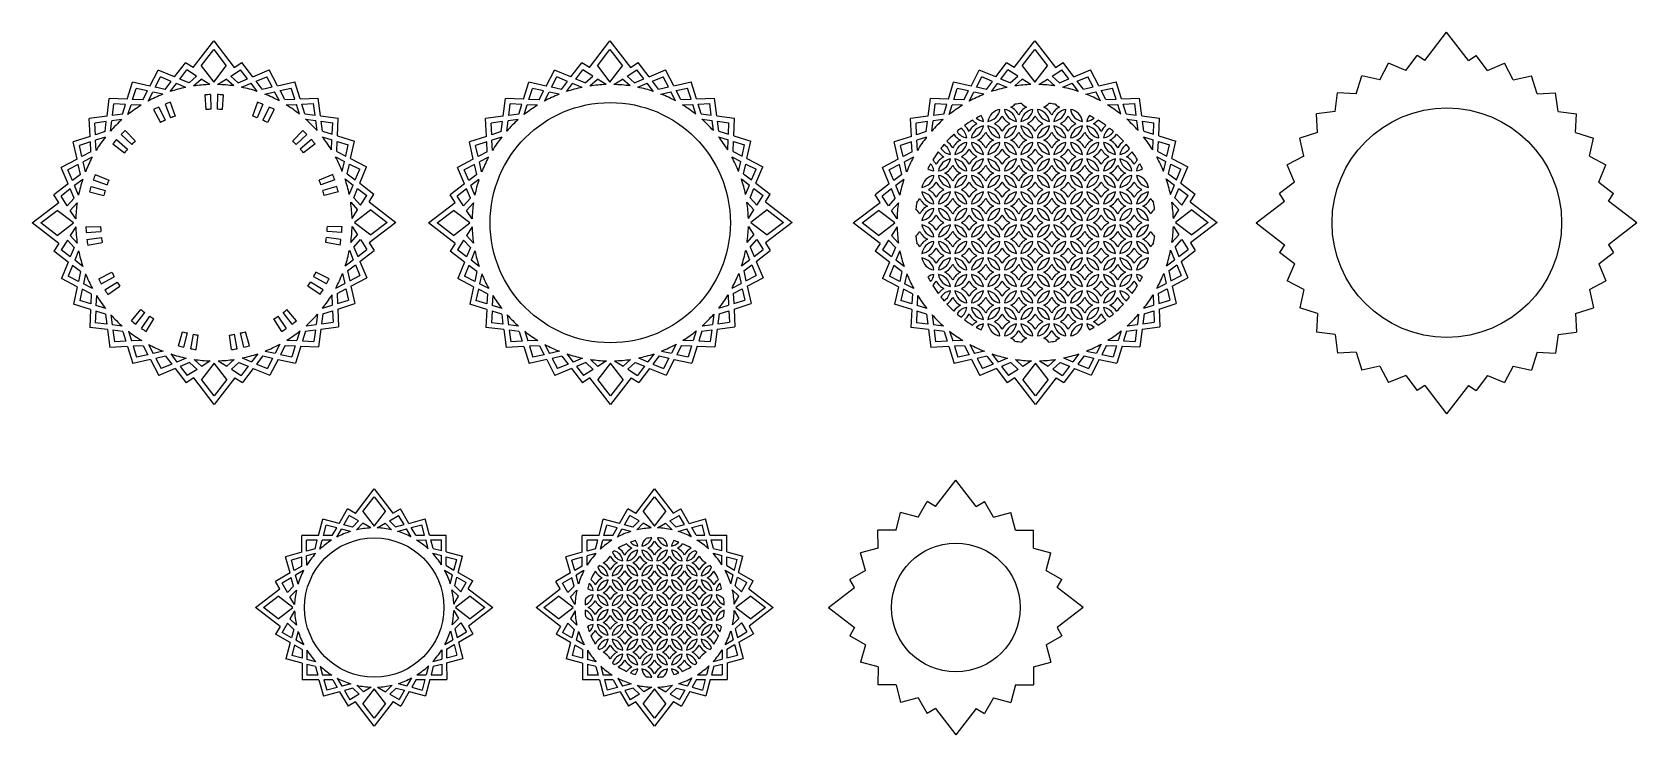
# Model space of a CAD drawing. Extents: x -1001 to -400, y -393 to -130.
import ezdxf

# ---------------------------------------------------------------- set-up
doc = ezdxf.new("R2010")
doc.units = 0
doc.layers.get('0').update_dxf_attribs({"linetype": 'CONTINUOUS'})

msp = doc.modelspace()

# ---------------------------------------------------------------- linework, layer by layer
for p, q in [((-479.409459, -140.542373), (-471.219547, -129.910231)), ((-463.029634, -140.542373), (-471.219547, -129.910231)), ((-940.75151, -143.211841), (-933.02988, -133.187622)), ((-937.742413, -142.582823), (-933.02988, -136.465013)), ((-933.02988, -133.187622), (-925.330423, -143.183055)), ((-933.02988, -136.465013), (-928.317346, -142.582823)), ((-792.312959, -143.211841), (-784.591329, -133.187622)), ((-789.303862, -142.582823), (-784.591329, -136.465013)), ((-784.591329, -133.187622), (-776.891872, -143.183055)), ((-784.591329, -136.465013), (-779.878795, -142.582823)), ((-633.141901, -143.211841), (-625.42027, -133.187622)), ((-630.132804, -142.582823), (-625.42027, -136.465013)), ((-625.42027, -133.187622), (-617.720813, -143.183055)), ((-625.42027, -136.465013), (-620.707737, -142.582823)), ((-956.922833, -150.107182), (-953.853919, -144.15611)), ((-947.667542, -146.717792), (-953.853919, -144.15611)), ((-947.667542, -146.717792), (-943.611859, -141.390041)), ((-945.756412, -147.509161), (-943.134708, -144.065157)), ((-940.75151, -143.211841), (-943.611859, -141.390041)), ((-939.483971, -146.390368), (-943.134708, -144.065157)), ((-937.742413, -142.582823), (-933.02988, -148.700633)), ((-933.02988, -148.700633), (-928.317346, -142.582823)), ((-926.582719, -146.364858), (-922.941205, -144.025229)), ((-925.330423, -143.183055), (-922.474636, -141.348247)), ((-920.305902, -147.458838), (-922.941205, -144.025229)), ((-918.397917, -146.659917), (-922.474636, -141.348247)), ((-918.397917, -146.659917), (-912.221717, -144.073791)), ((-909.129295, -150.01268), (-912.221717, -144.073791)), ((-808.484282, -150.107182), (-805.415368, -144.15611)), ((-799.228991, -146.717792), (-805.415368, -144.15611)), ((-799.228991, -146.717792), (-795.173308, -141.390041)), ((-797.317861, -147.509161), (-794.696157, -144.065157)), ((-792.312959, -143.211841), (-795.173308, -141.390041)), ((-791.04542, -146.390368), (-794.696157, -144.065157)), ((-789.303862, -142.582823), (-784.591329, -148.700633)), ((-784.591329, -148.700633), (-779.878795, -142.582823)), ((-778.144168, -146.364858), (-774.502654, -144.025229)), ((-776.891872, -143.183055), (-774.036085, -141.348247)), ((-771.867351, -147.458838), (-774.502654, -144.025229)), ((-769.959366, -146.659917), (-774.036085, -141.348247)), ((-769.959366, -146.659917), (-763.783166, -144.073791)), ((-760.690744, -150.01268), (-763.783166, -144.073791)), ((-649.313224, -150.107182), (-646.24431, -144.15611)), ((-640.057932, -146.717792), (-646.24431, -144.15611)), ((-640.057932, -146.717792), (-636.00225, -141.390041)), ((-638.146803, -147.509161), (-635.525099, -144.065157)), ((-633.141901, -143.211841), (-636.00225, -141.390041)), ((-631.874361, -146.390368), (-635.525099, -144.065157)), ((-630.132804, -142.582823), (-625.42027, -148.700633)), ((-625.42027, -148.700633), (-620.707737, -142.582823)), ((-618.97311, -146.364858), (-615.331595, -144.025229)), ((-617.720813, -143.183055), (-614.865027, -141.348247)), ((-612.696293, -147.458838), (-615.331595, -144.025229)), ((-610.788308, -146.659917), (-614.865027, -141.348247)), ((-610.788308, -146.659917), (-604.612108, -144.073791)), ((-601.519686, -150.01268), (-604.612108, -144.073791)), ((-496.183949, -147.821263), (-492.978017, -141.604491)), ((-486.515435, -144.280546), (-492.978017, -141.604491)), ((-486.515435, -144.280546), (-482.278677, -138.714925)), ((-479.409459, -140.542373), (-482.278677, -138.714925)), ((-463.029634, -140.542373), (-460.160416, -138.714925)), ((-455.923658, -144.280546), (-460.160416, -138.714925)), ((-455.923658, -144.280546), (-449.461076, -141.604491)), ((-446.255144, -147.821263), (-449.461076, -141.604491)), ((-965.448954, -155.052245), (-963.460057, -148.658671)), ((-956.922833, -150.107182), (-963.460057, -148.658671)), ((-954.903318, -150.554664), (-952.919488, -146.707729)), ((-948.920445, -148.36367), (-952.919488, -146.707729)), ((-951.211095, -151.372784), (-948.920445, -148.36367)), ((-949.325771, -152.198053), (-947.009316, -149.155039)), ((-943.475887, -150.618177), (-947.009316, -149.155039)), ((-942.262347, -148.955999), (-945.756412, -147.509161)), ((-942.262347, -148.955999), (-939.483971, -146.390368)), ((-940.548972, -150.096113), (-937.739295, -147.501578)), ((-934.513618, -149.556061), (-937.739295, -147.501578)), ((-931.540515, -149.550182), (-928.322987, -147.482959)), ((-925.503072, -150.066363), (-928.322987, -147.482959)), ((-923.79422, -148.919482), (-926.582719, -146.364858)), ((-923.79422, -148.919482), (-920.305902, -147.458838)), ((-922.574116, -150.576847), (-919.0465, -149.099748)), ((-916.71803, -152.133577), (-919.0465, -149.099748)), ((-917.138515, -148.300828), (-913.146051, -146.629085)), ((-914.835985, -151.300859), (-917.138515, -148.300828)), ((-911.147025, -150.468145), (-913.146051, -146.629085)), ((-909.129295, -150.01268), (-902.597849, -148.538329)), ((-900.583685, -154.923987), (-902.597849, -148.538329)), ((-817.010403, -155.052245), (-815.021506, -148.658671)), ((-808.484282, -150.107182), (-815.021506, -148.658671)), ((-806.464767, -150.554664), (-804.480937, -146.707729)), ((-800.481894, -148.36367), (-804.480937, -146.707729)), ((-802.772544, -151.372784), (-800.481894, -148.36367)), ((-800.88722, -152.198053), (-798.570765, -149.155039)), ((-795.037336, -150.618177), (-798.570765, -149.155039)), ((-793.823796, -148.955999), (-797.317861, -147.509161)), ((-793.823796, -148.955999), (-791.04542, -146.390368)), ((-792.110421, -150.096113), (-789.300744, -147.501578)), ((-786.075067, -149.556061), (-789.300744, -147.501578)), ((-783.101964, -149.550182), (-779.884436, -147.482959)), ((-777.064521, -150.066363), (-779.884436, -147.482959)), ((-775.355669, -148.919482), (-778.144168, -146.364858)), ((-775.355669, -148.919482), (-771.867351, -147.458838)), ((-774.135565, -150.576847), (-770.607949, -149.099748)), ((-768.279479, -152.133577), (-770.607949, -149.099748)), ((-768.699964, -148.300828), (-764.7075, -146.629085)), ((-766.397434, -151.300859), (-768.699964, -148.300828)), ((-762.708473, -150.468145), (-764.7075, -146.629085)), ((-760.690744, -150.01268), (-754.159298, -148.538329)), ((-752.145134, -154.923987), (-754.159298, -148.538329)), ((-657.839344, -155.052245), (-655.850448, -148.658671)), ((-649.313224, -150.107182), (-655.850448, -148.658671)), ((-647.293709, -150.554664), (-645.309879, -146.707729)), ((-641.310836, -148.36367), (-645.309879, -146.707729)), ((-643.601485, -151.372784), (-641.310836, -148.36367)), ((-641.716162, -152.198053), (-639.399706, -149.155039)), ((-635.866277, -150.618177), (-639.399706, -149.155039)), ((-634.652738, -148.955999), (-638.146803, -147.509161)), ((-634.652738, -148.955999), (-631.874361, -146.390368)), ((-632.939363, -150.096113), (-630.129686, -147.501578)), ((-626.904009, -149.556061), (-630.129686, -147.501578)), ((-623.930906, -149.550182), (-620.713377, -147.482959)), ((-617.893463, -150.066363), (-620.713377, -147.482959)), ((-616.18461, -148.919482), (-618.97311, -146.364858)), ((-616.18461, -148.919482), (-612.696293, -147.458838)), ((-614.964507, -150.576847), (-611.436891, -149.099748)), ((-609.10842, -152.133577), (-611.436891, -149.099748)), ((-609.528906, -148.300828), (-605.536441, -146.629085)), ((-607.226375, -151.300859), (-609.528906, -148.300828)), ((-603.537415, -150.468145), (-605.536441, -146.629085)), ((-601.519686, -150.01268), (-594.98824, -148.538329)), ((-592.974076, -154.923987), (-594.98824, -148.538329)), ((-505.090738, -152.987108), (-503.013042, -146.308079)), ((-496.183949, -147.821263), (-503.013042, -146.308079)), ((-446.255144, -147.821263), (-439.426051, -146.308079)), ((-437.348355, -152.987108), (-439.426051, -146.308079)), ((-972.986843, -161.402726), (-972.138394, -154.760916)), ((-965.448954, -155.052245), (-972.138394, -154.760916)), ((-963.382416, -155.142243), (-962.096738, -151.009263)), ((-959.604221, -155.306785), (-963.382416, -155.142243)), ((-957.870898, -151.94562), (-962.096738, -151.009263)), ((-959.604221, -155.306785), (-957.870898, -151.94562)), ((-957.604233, -155.792134), (-955.851383, -152.393102)), ((-952.117564, -153.220438), (-955.851383, -152.393102)), ((-951.211095, -151.372784), (-954.903318, -150.554664)), ((-949.28383, -156.180451), (-947.40935, -161.351169)), ((-936.334463, -153.427978), (-935.943764, -158.914083)), ((-934.222515, -153.324265), (-934.073811, -158.822255)), ((-931.626953, -153.324265), (-931.775657, -158.822255)), ((-929.515005, -153.427978), (-929.905703, -158.914083)), ((-916.565638, -156.180451), (-918.440118, -161.351169)), ((-914.835985, -151.300859), (-911.147025, -150.468145)), ((-913.922216, -153.144914), (-910.191697, -152.302819)), ((-908.42542, -155.694892), (-910.191697, -152.302819)), ((-908.173967, -151.847354), (-903.951862, -150.894293)), ((-906.427367, -155.201638), (-908.173967, -151.847354)), ((-906.427367, -155.201638), (-902.649851, -155.022157)), ((-902.649851, -155.022157), (-903.951862, -150.894293)), ((-900.583685, -154.923987), (-893.895448, -154.606207)), ((-893.020741, -161.244609), (-893.895448, -154.606207)), ((-824.548292, -161.402726), (-823.699843, -154.760916)), ((-817.010403, -155.052245), (-823.699843, -154.760916)), ((-814.943864, -155.142243), (-813.658187, -151.009263)), ((-811.165669, -155.306785), (-814.943864, -155.142243)), ((-809.432347, -151.94562), (-813.658187, -151.009263)), ((-811.165669, -155.306785), (-809.432347, -151.94562)), ((-809.165682, -155.792134), (-807.412832, -152.393102)), ((-803.679013, -153.220438), (-807.412832, -152.393102)), ((-802.772544, -151.372784), (-806.464767, -150.554664)), ((-766.397434, -151.300859), (-762.708473, -150.468145)), ((-765.483665, -153.144914), (-761.753145, -152.302819)), ((-759.986869, -155.694892), (-761.753145, -152.302819)), ((-759.735416, -151.847354), (-755.513311, -150.894293)), ((-757.988816, -155.201638), (-759.735416, -151.847354)), ((-757.988816, -155.201638), (-754.2113, -155.022157)), ((-754.2113, -155.022157), (-755.513311, -150.894293)), ((-752.145134, -154.923987), (-745.456897, -154.606207)), ((-744.58219, -161.244609), (-745.456897, -154.606207)), ((-665.377233, -161.402726), (-664.528785, -154.760916)), ((-657.839344, -155.052245), (-664.528785, -154.760916)), ((-655.772806, -155.142243), (-654.487129, -151.009263)), ((-651.994611, -155.306785), (-655.772806, -155.142243)), ((-650.261289, -151.94562), (-654.487129, -151.009263)), ((-651.994611, -155.306785), (-650.261289, -151.94562)), ((-649.994623, -155.792134), (-648.241774, -152.393102)), ((-644.507955, -153.220438), (-648.241774, -152.393102)), ((-643.601485, -151.372784), (-647.293709, -150.554664)), ((-607.226375, -151.300859), (-603.537415, -150.468145)), ((-606.312606, -153.144914), (-602.582087, -152.302819)), ((-600.81581, -155.694892), (-602.582087, -152.302819)), ((-600.564358, -151.847354), (-596.342253, -150.894293)), ((-598.817758, -155.201638), (-600.564358, -151.847354)), ((-598.817758, -155.201638), (-595.040242, -155.022157)), ((-595.040242, -155.022157), (-596.342253, -150.894293)), ((-592.974076, -154.923987), (-586.285839, -154.606207)), ((-585.411132, -161.244609), (-586.285839, -154.606207)), ((-512.965173, -159.621121), (-512.078844, -152.682773)), ((-505.090738, -152.987108), (-512.078844, -152.682773)), ((-437.348355, -152.987108), (-430.360249, -152.682773)), ((-429.47392, -159.621121), (-430.360249, -152.682773)), ((-972.986843, -161.402726), (-979.625244, -162.277432)), ((-979.307465, -168.965669), (-979.625244, -162.277432)), ((-970.936072, -161.132506), (-970.387611, -156.83906)), ((-967.186704, -160.638472), (-970.936072, -161.132506)), ((-966.063375, -157.027382), (-970.387611, -156.83906)), ((-967.186704, -160.638472), (-966.063375, -157.027382)), ((-965.13282, -160.769153), (-963.996836, -157.117381)), ((-960.176077, -157.283777), (-963.996836, -157.117381)), ((-955.513714, -158.954174), (-952.925393, -163.80707)), ((-953.626537, -158.000421), (-951.254456, -162.962601)), ((-951.255374, -156.944711), (-949.154988, -162.027858)), ((-914.594094, -156.944711), (-916.69448, -162.027858)), ((-912.22293, -158.000421), (-914.595012, -162.962601)), ((-910.335753, -158.954174), (-912.924074, -163.80707)), ((-905.847697, -157.176353), (-902.027625, -156.994849)), ((-900.877209, -160.642099), (-902.027625, -156.994849)), ((-899.961458, -156.896679), (-895.638, -156.691258)), ((-898.823859, -160.503297), (-899.961458, -156.896679)), ((-898.823859, -160.503297), (-895.072565, -160.982501)), ((-895.072565, -160.982501), (-895.638, -156.691258)), ((-893.020741, -161.244609), (-886.378932, -162.093057)), ((-886.670261, -168.782498), (-886.378932, -162.093057)), ((-824.548292, -161.402726), (-831.186693, -162.277432)), ((-830.868914, -168.965669), (-831.186693, -162.277432)), ((-822.497521, -161.132506), (-821.94906, -156.83906)), ((-818.748153, -160.638472), (-822.497521, -161.132506)), ((-817.624824, -157.027382), (-821.94906, -156.83906)), ((-818.748153, -160.638472), (-817.624824, -157.027382)), ((-816.694269, -160.769153), (-815.558285, -157.117381)), ((-811.737525, -157.283777), (-815.558285, -157.117381)), ((-757.409146, -157.176353), (-753.589074, -156.994849)), ((-752.438658, -160.642099), (-753.589074, -156.994849)), ((-751.522907, -156.896679), (-747.199448, -156.691258)), ((-750.385308, -160.503297), (-751.522907, -156.896679)), ((-750.385308, -160.503297), (-746.634014, -160.982501)), ((-746.634014, -160.982501), (-747.199448, -156.691258)), ((-744.58219, -161.244609), (-737.940381, -162.093057)), ((-738.231709, -168.782498), (-737.940381, -162.093057)), ((-665.377233, -161.402726), (-672.015635, -162.277432)), ((-671.697856, -168.965669), (-672.015635, -162.277432)), ((-663.326462, -161.132506), (-662.778002, -156.83906)), ((-659.577094, -160.638472), (-663.326462, -161.132506)), ((-658.453765, -157.027382), (-662.778002, -156.83906)), ((-659.577094, -160.638472), (-658.453765, -157.027382)), ((-657.523211, -160.769153), (-656.387227, -157.117381)), ((-652.566467, -157.283777), (-656.387227, -157.117381)), ((-598.238088, -157.176353), (-594.418015, -156.994849)), ((-593.2676, -160.642099), (-594.418015, -156.994849)), ((-592.351849, -156.896679), (-588.02839, -156.691258)), ((-591.214249, -160.503297), (-592.351849, -156.896679)), ((-591.214249, -160.503297), (-587.462956, -160.982501)), ((-587.462956, -160.982501), (-588.02839, -156.691258)), ((-585.411132, -161.244609), (-578.769323, -162.093057)), ((-579.060651, -168.782498), (-578.769323, -162.093057)), ((-512.965173, -159.621121), (-519.899961, -160.534881)), ((-519.567994, -167.521729), (-519.899961, -160.534881)), ((-429.47392, -159.621121), (-422.539132, -160.534881)), ((-422.871099, -167.521729), (-422.539132, -160.534881)), ((-973.24895, -163.454549), (-977.540194, -164.019984)), ((-977.334773, -168.343442), (-977.540194, -164.019984)), ((-973.728154, -167.205843), (-977.334773, -168.343442)), ((-973.728154, -167.205843), (-973.24895, -163.454549)), ((-971.682782, -166.977885), (-971.198179, -163.18433)), ((-967.406571, -162.68473), (-971.198179, -163.18433)), ((-967.71426, -168.235751), (-963.72796, -172.025133)), ((-966.224018, -166.735665), (-962.408475, -170.696932)), ((-899.62545, -166.735665), (-903.440993, -170.696932)), ((-898.135207, -168.235751), (-902.121507, -172.025133)), ((-898.595901, -162.54867), (-894.802346, -163.033272)), ((-894.302746, -166.824881), (-894.802346, -163.033272)), ((-892.256488, -167.044748), (-892.750522, -163.29538)), ((-892.750522, -163.29538), (-888.457075, -163.84384)), ((-892.256488, -167.044748), (-888.645398, -168.168077)), ((-888.645398, -168.168077), (-888.457075, -163.84384)), ((-824.810399, -163.454549), (-829.101643, -164.019984)), ((-828.896222, -168.343442), (-829.101643, -164.019984)), ((-825.289603, -167.205843), (-828.896222, -168.343442)), ((-825.289603, -167.205843), (-824.810399, -163.454549)), ((-823.24423, -166.977885), (-822.759628, -163.18433)), ((-818.96802, -162.68473), (-822.759628, -163.18433)), ((-750.15735, -162.54867), (-746.363795, -163.033272)), ((-745.864195, -166.824881), (-746.363795, -163.033272)), ((-744.311971, -163.29538), (-740.018524, -163.84384)), ((-743.817937, -167.044748), (-744.311971, -163.29538)), ((-743.817937, -167.044748), (-740.206847, -168.168077)), ((-740.206847, -168.168077), (-740.018524, -163.84384)), ((-665.639341, -163.454549), (-669.930584, -164.019984)), ((-669.725163, -168.343442), (-669.930584, -164.019984)), ((-666.118545, -167.205843), (-669.725163, -168.343442)), ((-666.118545, -167.205843), (-665.639341, -163.454549)), ((-664.073172, -166.977885), (-663.58857, -163.18433)), ((-659.796962, -162.68473), (-663.58857, -163.18433)), ((-590.986291, -162.54867), (-587.192737, -163.033272)), ((-586.693137, -166.824881), (-587.192737, -163.033272)), ((-584.646879, -167.044748), (-585.140913, -163.29538)), ((-585.140913, -163.29538), (-580.847466, -163.84384)), ((-584.646879, -167.044748), (-581.035789, -168.168077)), ((-581.035789, -168.168077), (-580.847466, -163.84384)), ((-519.567994, -167.521729), (-526.238754, -169.625821)), ((-422.871099, -167.521729), (-416.200339, -169.625821)), ((-979.307465, -168.965669), (-985.693123, -170.979833)), ((-984.218771, -177.511279), (-985.693123, -170.979833)), ((-979.209295, -171.031835), (-983.337158, -172.333846)), ((-982.384097, -176.555951), (-983.337158, -172.333846)), ((-979.029813, -174.809351), (-979.209295, -171.031835)), ((-973.589352, -169.259193), (-977.236603, -170.409609)), ((-977.055099, -174.229681), (-977.236603, -170.409609)), ((-970.787126, -171.80351), (-966.448727, -175.184086)), ((-969.45103, -170.164629), (-965.265725, -173.732994)), ((-896.398437, -170.164629), (-900.583742, -173.732994)), ((-895.062342, -171.80351), (-899.400741, -175.184086)), ((-892.387169, -169.098631), (-888.735397, -170.234615)), ((-888.901793, -174.055375), (-888.735397, -170.234615)), ((-886.924801, -174.627231), (-886.760259, -170.849036)), ((-886.760259, -170.849036), (-882.627279, -172.134713)), ((-886.670261, -168.782498), (-880.276687, -170.771395)), ((-883.563636, -176.360553), (-882.627279, -172.134713)), ((-881.725198, -177.308619), (-880.276687, -170.771395)), ((-830.868914, -168.965669), (-837.254572, -170.979833)), ((-835.78022, -177.511279), (-837.254572, -170.979833)), ((-830.770744, -171.031835), (-834.898607, -172.333846)), ((-833.945546, -176.555951), (-834.898607, -172.333846)), ((-830.591262, -174.809351), (-830.770744, -171.031835)), ((-825.150801, -169.259193), (-828.798052, -170.409609)), ((-828.616548, -174.229681), (-828.798052, -170.409609)), ((-743.948617, -169.098631), (-740.296846, -170.234615)), ((-740.463241, -174.055375), (-740.296846, -170.234615)), ((-738.48625, -174.627231), (-738.321708, -170.849036)), ((-738.321708, -170.849036), (-734.188728, -172.134713)), ((-738.231709, -168.782498), (-731.838136, -170.771395)), ((-735.125085, -176.360553), (-734.188728, -172.134713)), ((-733.286647, -177.308619), (-731.838136, -170.771395)), ((-671.697856, -168.965669), (-678.083513, -170.979833)), ((-676.609162, -177.511279), (-678.083513, -170.979833)), ((-671.599685, -171.031835), (-675.727549, -172.333846)), ((-674.774488, -176.555951), (-675.727549, -172.333846)), ((-671.420204, -174.809351), (-671.599685, -171.031835)), ((-665.979743, -169.259193), (-669.626993, -170.409609)), ((-669.44549, -174.229681), (-669.626993, -170.409609)), ((-584.777559, -169.098631), (-581.125787, -170.234615)), ((-581.292183, -174.055375), (-581.125787, -170.234615)), ((-579.315192, -174.627231), (-579.15065, -170.849036)), ((-579.15065, -170.849036), (-575.017669, -172.134713)), ((-579.060651, -168.782498), (-572.667077, -170.771395)), ((-575.954027, -176.360553), (-575.017669, -172.134713)), ((-574.115589, -177.308619), (-572.667077, -170.771395)), ((-524.698577, -176.448878), (-526.238754, -169.625821)), ((-417.740516, -176.448878), (-416.200339, -169.625821)), ((-984.218771, -177.511279), (-990.157661, -180.603702)), ((-983.763307, -179.529009), (-987.602367, -181.528035)), ((-982.930593, -183.217969), (-983.763307, -179.529009)), ((-979.029813, -174.809351), (-982.384097, -176.555951)), ((-978.53656, -176.807404), (-981.928632, -178.573681)), ((-981.086538, -182.3042), (-981.928632, -178.573681)), ((-887.41015, -176.627219), (-884.011118, -178.380068)), ((-886.924801, -174.627231), (-883.563636, -176.360553)), ((-884.838454, -182.113888), (-884.011118, -178.380068)), ((-882.990799, -183.020357), (-882.17268, -179.328134)), ((-882.17268, -179.328134), (-878.325745, -181.311963)), ((-881.725198, -177.308619), (-875.774126, -180.377532)), ((-835.78022, -177.511279), (-841.719109, -180.603702)), ((-835.324755, -179.529009), (-839.163815, -181.528035)), ((-834.492042, -183.217969), (-835.324755, -179.529009)), ((-830.591262, -174.809351), (-833.945546, -176.555951)), ((-830.098008, -176.807404), (-833.490081, -178.573681)), ((-832.647986, -182.3042), (-833.490081, -178.573681)), ((-738.971599, -176.627219), (-735.572567, -178.380068)), ((-738.48625, -174.627231), (-735.125085, -176.360553)), ((-736.399903, -182.113888), (-735.572567, -178.380068)), ((-734.552248, -183.020357), (-733.734129, -179.328134)), ((-733.734129, -179.328134), (-729.887193, -181.311963)), ((-733.286647, -177.308619), (-727.335575, -180.377532)), ((-676.609162, -177.511279), (-682.548051, -180.603702)), ((-676.153697, -179.529009), (-679.992757, -181.528035)), ((-675.320983, -183.217969), (-676.153697, -179.529009)), ((-671.420204, -174.809351), (-674.774488, -176.555951)), ((-670.92695, -176.807404), (-674.319023, -178.573681)), ((-673.476928, -182.3042), (-674.319023, -178.573681)), ((-579.80054, -176.627219), (-576.401509, -178.380068)), ((-579.315192, -174.627231), (-575.954027, -176.360553)), ((-577.228844, -182.113888), (-576.401509, -178.380068)), ((-575.38119, -183.020357), (-574.563071, -179.328134)), ((-574.563071, -179.328134), (-570.716135, -181.311963)), ((-574.115589, -177.308619), (-568.164516, -180.377532)), ((-524.698577, -176.448878), (-530.902621, -179.679368)), ((-528.201031, -186.131319), (-530.902621, -179.679368)), ((-417.740516, -176.448878), (-411.536472, -179.679368)), ((-414.238062, -186.131319), (-411.536472, -179.679368)), ((-987.571534, -186.779901), (-990.157661, -180.603702)), ((-985.930624, -185.520499), (-987.602367, -181.528035)), ((-982.930593, -183.217969), (-985.930624, -185.520499)), ((-982.097875, -185.100014), (-985.131704, -187.428484)), ((-978.157722, -185.245061), (-972.974775, -187.08546)), ((-977.406457, -183.268529), (-972.309593, -185.335405)), ((-888.44301, -183.268529), (-893.539874, -185.335405)), ((-887.691746, -185.245061), (-892.874692, -187.08546)), ((-883.816068, -184.90568), (-880.773055, -187.222136)), ((-882.990799, -183.020357), (-879.981686, -185.311006)), ((-879.981686, -185.311006), (-878.325745, -181.311963)), ((-878.335808, -186.56391), (-875.774126, -180.377532)), ((-839.132983, -186.779901), (-841.719109, -180.603702)), ((-837.492073, -185.520499), (-839.163815, -181.528035)), ((-834.492042, -183.217969), (-837.492073, -185.520499)), ((-833.659324, -185.100014), (-836.693152, -187.428484)), ((-735.377517, -184.90568), (-732.334504, -187.222136)), ((-734.552248, -183.020357), (-731.543135, -185.311006)), ((-731.543135, -185.311006), (-729.887193, -181.311963)), ((-729.897257, -186.56391), (-727.335575, -180.377532)), ((-679.961925, -186.779901), (-682.548051, -180.603702)), ((-678.321014, -185.520499), (-679.992757, -181.528035)), ((-675.320983, -183.217969), (-678.321014, -185.520499)), ((-674.488265, -185.100014), (-677.522094, -187.428484)), ((-576.206459, -184.90568), (-573.163445, -187.222136)), ((-575.38119, -183.020357), (-572.372076, -185.311006)), ((-572.372076, -185.311006), (-570.716135, -181.311963)), ((-570.726199, -186.56391), (-568.164516, -180.377532)), ((-528.201031, -186.131319), (-533.749854, -190.390052)), ((-414.238062, -186.131319), (-408.689239, -190.390052)), ((-987.571534, -186.779901), (-992.883205, -190.85662)), ((-991.048396, -193.712407), (-992.883205, -190.85662)), ((-986.772614, -188.687887), (-990.206223, -191.323189)), ((-987.866593, -194.964703), (-990.206223, -191.323189)), ((-985.31197, -192.176204), (-987.866593, -194.964703)), ((-985.31197, -192.176204), (-986.772614, -188.687887)), ((-983.654604, -190.9561), (-985.131704, -187.428484)), ((-979.513786, -189.754218), (-974.175457, -191.077942)), ((-978.959794, -187.713588), (-973.684944, -189.271134)), ((-886.889673, -187.713588), (-892.164524, -189.271134)), ((-886.335682, -189.754218), (-891.674011, -191.077942)), ((-882.236193, -190.755565), (-880.773055, -187.222136)), ((-880.574015, -191.969104), (-879.127177, -188.475039)), ((-880.574015, -191.969104), (-878.008384, -194.747481)), ((-879.127177, -188.475039), (-875.683173, -191.096743)), ((-878.335808, -186.56391), (-873.008057, -190.619592)), ((-878.008384, -194.747481), (-875.683173, -191.096743)), ((-874.829857, -193.479941), (-873.008057, -190.619592)), ((-839.132983, -186.779901), (-844.444654, -190.85662)), ((-842.609845, -193.712407), (-844.444654, -190.85662)), ((-838.334063, -188.687887), (-841.767672, -191.323189)), ((-839.428042, -194.964703), (-841.767672, -191.323189)), ((-836.873419, -192.176204), (-839.428042, -194.964703)), ((-836.873419, -192.176204), (-838.334063, -188.687887)), ((-835.216053, -190.9561), (-836.693152, -187.428484)), ((-733.797641, -190.755565), (-732.334504, -187.222136)), ((-732.135464, -191.969104), (-730.688626, -188.475039)), ((-732.135464, -191.969104), (-729.569832, -194.747481)), ((-730.688626, -188.475039), (-727.244622, -191.096743)), ((-729.897257, -186.56391), (-724.569506, -190.619592)), ((-729.569832, -194.747481), (-727.244622, -191.096743)), ((-726.391306, -193.479941), (-724.569506, -190.619592)), ((-679.961925, -186.779901), (-685.273595, -190.85662)), ((-683.438787, -193.712407), (-685.273595, -190.85662)), ((-679.163005, -188.687887), (-682.596613, -191.323189)), ((-680.256984, -194.964703), (-682.596613, -191.323189)), ((-677.70236, -192.176204), (-680.256984, -194.964703)), ((-677.70236, -192.176204), (-679.163005, -188.687887)), ((-676.044995, -190.9561), (-677.522094, -187.428484)), ((-574.626583, -190.755565), (-573.163445, -187.222136)), ((-572.964405, -191.969104), (-571.517568, -188.475039)), ((-572.964405, -191.969104), (-570.398774, -194.747481)), ((-571.517568, -188.475039), (-568.073564, -191.096743)), ((-570.726199, -186.56391), (-565.398448, -190.619592)), ((-570.398774, -194.747481), (-568.073564, -191.096743)), ((-567.220247, -193.479941), (-565.398448, -190.619592)), ((-531.913294, -193.248564), (-533.749854, -190.390052)), ((-410.525799, -193.248564), (-408.689239, -190.390052)), ((-1001.04383, -201.411864), (-991.048396, -193.712407)), ((-997.766439, -201.411864), (-991.648629, -196.69933)), ((-985.530819, -201.411864), (-991.648629, -196.69933)), ((-984.165089, -193.885056), (-986.748492, -196.704971)), ((-984.681269, -199.922499), (-986.748492, -196.704971)), ((-881.714129, -193.682479), (-879.119594, -196.492156)), ((-881.174077, -199.717833), (-879.119594, -196.492156)), ((-874.200838, -196.489038), (-880.318648, -201.201572)), ((-874.829857, -193.479941), (-864.805638, -201.201572)), ((-874.200838, -196.489038), (-868.083028, -201.201572)), ((-852.605279, -201.411864), (-842.609845, -193.712407)), ((-849.327888, -201.411864), (-843.210078, -196.69933)), ((-837.092268, -201.411864), (-843.210078, -196.69933)), ((-835.726538, -193.885056), (-838.309941, -196.704971)), ((-836.242718, -199.922499), (-838.309941, -196.704971)), ((-733.275578, -193.682479), (-730.681043, -196.492156)), ((-732.735526, -199.717833), (-730.681043, -196.492156)), ((-725.762287, -196.489038), (-731.880097, -201.201572)), ((-726.391306, -193.479941), (-716.367087, -201.201572)), ((-725.762287, -196.489038), (-719.644477, -201.201572)), ((-693.43422, -201.411864), (-683.438787, -193.712407)), ((-690.15683, -201.411864), (-684.03902, -196.69933)), ((-677.92121, -201.411864), (-684.03902, -196.69933)), ((-676.555479, -193.885056), (-679.138883, -196.704971)), ((-677.07166, -199.922499), (-679.138883, -196.704971)), ((-574.10452, -193.682479), (-571.509985, -196.492156)), ((-573.564467, -199.717833), (-571.509985, -196.492156)), ((-566.591229, -196.489038), (-572.709039, -201.201572)), ((-567.220247, -193.479941), (-557.196028, -201.201572)), ((-566.591229, -196.489038), (-560.473419, -201.201572)), ((-542.510887, -201.411864), (-531.913294, -193.248564)), ((-399.928206, -201.411864), (-410.525799, -193.248564)), ((-991.019611, -209.133495), (-1001.04383, -201.411864)), ((-991.648629, -206.124397), (-997.766439, -201.411864)), ((-991.648629, -206.124397), (-985.530819, -201.411864)), ((-984.675391, -202.895602), (-986.729874, -206.121279)), ((-980.897603, -202.920359), (-975.400712, -202.735463)), ((-884.951865, -202.920359), (-890.448756, -202.735463)), ((-881.168198, -202.690937), (-879.100975, -205.908465)), ((-880.318648, -201.201572), (-874.200838, -205.914105)), ((-864.805638, -201.201572), (-874.801071, -208.901029)), ((-868.083028, -201.201572), (-874.200838, -205.914105)), ((-842.58106, -209.133495), (-852.605279, -201.411864)), ((-843.210078, -206.124397), (-849.327888, -201.411864)), ((-843.210078, -206.124397), (-837.092268, -201.411864)), ((-836.236839, -202.895602), (-838.291322, -206.121279)), ((-732.729647, -202.690937), (-730.662424, -205.908465)), ((-731.880097, -201.201572), (-725.762287, -205.914105)), ((-716.367087, -201.201572), (-726.36252, -208.901029)), ((-719.644477, -201.201572), (-725.762287, -205.914105)), ((-683.410001, -209.133495), (-693.43422, -201.411864)), ((-684.03902, -206.124397), (-690.15683, -201.411864)), ((-684.03902, -206.124397), (-677.92121, -201.411864)), ((-677.065781, -202.895602), (-679.120264, -206.121279)), ((-573.558589, -202.690937), (-571.491366, -205.908465)), ((-572.709039, -201.201572), (-566.591229, -205.914105)), ((-557.196028, -201.201572), (-567.191462, -208.901029)), ((-560.473419, -201.201572), (-566.591229, -205.914105)), ((-542.510887, -201.411864), (-531.913294, -209.575163)), ((-399.928206, -201.411864), (-410.525799, -209.575163)), ((-991.019611, -209.133495), (-992.84141, -211.993843)), ((-987.841084, -207.865955), (-990.166294, -211.516692)), ((-985.275453, -210.644331), (-987.841084, -207.865955)), ((-984.135338, -208.930957), (-986.729874, -206.121279)), ((-980.779989, -205.031578), (-975.296574, -204.604771)), ((-980.508678, -207.612921), (-975.056351, -206.890336)), ((-980.184775, -209.702459), (-974.769562, -208.740447)), ((-885.664692, -209.702459), (-891.079905, -208.740447)), ((-885.340789, -207.612921), (-890.793116, -206.890336)), ((-885.069479, -205.031578), (-890.552894, -204.604771)), ((-881.684379, -208.728379), (-879.100975, -205.908465)), ((-880.537498, -210.437232), (-877.982874, -207.648732)), ((-877.982874, -207.648732), (-875.643245, -211.290247)), ((-874.801071, -208.901029), (-872.966263, -211.756815)), ((-842.58106, -209.133495), (-844.402859, -211.993843)), ((-839.402533, -207.865955), (-841.727743, -211.516692)), ((-836.836901, -210.644331), (-839.402533, -207.865955)), ((-835.696787, -208.930957), (-838.291322, -206.121279)), ((-733.245828, -208.728379), (-730.662424, -205.908465)), ((-732.098946, -210.437232), (-729.544323, -207.648732)), ((-729.544323, -207.648732), (-727.204694, -211.290247)), ((-726.36252, -208.901029), (-724.527711, -211.756815)), ((-683.410001, -209.133495), (-685.231801, -211.993843)), ((-680.231474, -207.865955), (-682.556685, -211.516692)), ((-677.665843, -210.644331), (-680.231474, -207.865955)), ((-676.525729, -208.930957), (-679.120264, -206.121279)), ((-574.074769, -208.728379), (-571.491366, -205.908465)), ((-572.927888, -210.437232), (-570.373265, -207.648732)), ((-570.373265, -207.648732), (-568.033635, -211.290247)), ((-567.191462, -208.901029), (-565.356653, -211.756815)), ((-531.913294, -209.575163), (-533.749854, -212.433676)), ((-410.525799, -209.575163), (-408.689239, -212.433676)), ((-987.513659, -216.049526), (-992.84141, -211.993843)), ((-986.72229, -214.138396), (-990.166294, -211.516692)), ((-987.513659, -216.049526), (-990.075342, -222.235903)), ((-985.275453, -210.644331), (-986.72229, -214.138396)), ((-983.613275, -211.857871), (-985.076413, -215.3913)), ((-982.033399, -217.707755), (-985.076413, -215.3913)), ((-883.751593, -217.513422), (-880.717764, -215.184951)), ((-882.194863, -211.657335), (-880.717764, -215.184951)), ((-880.537498, -210.437232), (-879.076854, -213.925549)), ((-879.076854, -213.925549), (-875.643245, -211.290247)), ((-878.277933, -215.833534), (-872.966263, -211.756815)), ((-878.277933, -215.833534), (-875.691807, -222.009734)), ((-839.075108, -216.049526), (-844.402859, -211.993843)), ((-838.283739, -214.138396), (-841.727743, -211.516692)), ((-839.075108, -216.049526), (-841.636791, -222.235903)), ((-836.836901, -210.644331), (-838.283739, -214.138396)), ((-835.174724, -211.857871), (-836.637862, -215.3913)), ((-833.594848, -217.707755), (-836.637862, -215.3913)), ((-735.313042, -217.513422), (-732.279213, -215.184951)), ((-733.756312, -211.657335), (-732.279213, -215.184951)), ((-732.098946, -210.437232), (-730.638302, -213.925549)), ((-730.638302, -213.925549), (-727.204694, -211.290247)), ((-729.839382, -215.833534), (-724.527711, -211.756815)), ((-729.839382, -215.833534), (-727.253256, -222.009734)), ((-679.90405, -216.049526), (-685.231801, -211.993843)), ((-679.112681, -214.138396), (-682.556685, -211.516692)), ((-679.90405, -216.049526), (-682.465732, -222.235903)), ((-677.665843, -210.644331), (-679.112681, -214.138396)), ((-676.003665, -211.857871), (-677.466803, -215.3913)), ((-674.42379, -217.707755), (-677.466803, -215.3913)), ((-576.141983, -217.513422), (-573.108154, -215.184951)), ((-574.585254, -211.657335), (-573.108154, -215.184951)), ((-572.927888, -210.437232), (-571.467244, -213.925549)), ((-571.467244, -213.925549), (-568.033635, -211.290247)), ((-570.668324, -215.833534), (-565.356653, -211.756815)), ((-570.668324, -215.833534), (-568.082197, -222.009734)), ((-528.201031, -216.692409), (-533.749854, -212.433676)), ((-414.238062, -216.692409), (-408.689239, -212.433676)), ((-984.124269, -225.304817), (-990.075342, -222.235903)), ((-985.867782, -217.302429), (-987.523723, -221.301473)), ((-983.676787, -223.285302), (-987.523723, -221.301473)), ((-982.858668, -219.593079), (-985.867782, -217.302429)), ((-982.858668, -219.593079), (-983.676787, -223.285302)), ((-981.011014, -220.499548), (-981.838349, -224.233368)), ((-976.093803, -222.293176), (-971.147347, -219.888478)), ((-975.127647, -224.174033), (-970.291897, -221.55382)), ((-890.72182, -224.174033), (-895.557571, -221.55382)), ((-889.755664, -222.293176), (-894.70212, -219.888478)), ((-884.76293, -220.309236), (-883.920835, -224.039755)), ((-882.918875, -219.395467), (-879.918844, -217.092937)), ((-882.918875, -219.395467), (-882.086161, -223.084427)), ((-882.086161, -223.084427), (-878.247101, -221.085401)), ((-881.630696, -225.102157), (-875.691807, -222.009734)), ((-879.918844, -217.092937), (-878.247101, -221.085401)), ((-835.685718, -225.304817), (-841.636791, -222.235903)), ((-837.42923, -217.302429), (-839.085172, -221.301473)), ((-835.238236, -223.285302), (-839.085172, -221.301473)), ((-834.420117, -219.593079), (-837.42923, -217.302429)), ((-834.420117, -219.593079), (-835.238236, -223.285302)), ((-832.572462, -220.499548), (-833.399798, -224.233368)), ((-736.324379, -220.309236), (-735.482284, -224.039755)), ((-734.480323, -219.395467), (-731.480293, -217.092937)), ((-734.480323, -219.395467), (-733.64761, -223.084427)), ((-733.64761, -223.084427), (-729.80855, -221.085401)), ((-733.192145, -225.102157), (-727.253256, -222.009734)), ((-731.480293, -217.092937), (-729.80855, -221.085401)), ((-676.51466, -225.304817), (-682.465732, -222.235903)), ((-678.258172, -217.302429), (-679.914113, -221.301473)), ((-676.067178, -223.285302), (-679.914113, -221.301473)), ((-675.249059, -219.593079), (-678.258172, -217.302429)), ((-675.249059, -219.593079), (-676.067178, -223.285302)), ((-673.401404, -220.499548), (-674.22874, -224.233368)), ((-577.15332, -220.309236), (-576.311226, -224.039755)), ((-575.309265, -219.395467), (-572.309234, -217.092937)), ((-575.309265, -219.395467), (-574.476551, -223.084427)), ((-574.476551, -223.084427), (-570.637491, -221.085401)), ((-574.021087, -225.102157), (-568.082197, -222.009734)), ((-572.309234, -217.092937), (-570.637491, -221.085401)), ((-528.201031, -216.692409), (-530.902621, -223.14436)), ((-414.238062, -216.692409), (-411.536472, -223.14436)), ((-984.124269, -225.304817), (-985.572781, -231.842041)), ((-982.285832, -226.252882), (-983.222189, -230.478722)), ((-978.924666, -227.986205), (-982.285832, -226.252882)), ((-978.439318, -225.986217), (-981.838349, -224.233368)), ((-978.924666, -227.986205), (-979.089208, -231.7644)), ((-973.829866, -226.421855), (-969.14282, -223.544079)), ((-972.684075, -228.199), (-968.128317, -225.117592)), ((-893.165393, -228.199), (-897.721151, -225.117592)), ((-892.019601, -226.421855), (-896.706648, -223.544079)), ((-888.794369, -228.383754), (-888.612865, -232.203827)), ((-887.312908, -225.806032), (-883.920835, -224.039755)), ((-886.819654, -227.804084), (-883.46537, -226.057485)), ((-886.819654, -227.804084), (-886.640173, -231.5816)), ((-883.46537, -226.057485), (-882.512309, -230.279589)), ((-881.630696, -225.102157), (-880.156345, -231.633602)), ((-835.685718, -225.304817), (-837.134229, -231.842041)), ((-833.84728, -226.252882), (-834.783638, -230.478722)), ((-830.486115, -227.986205), (-833.84728, -226.252882)), ((-830.000767, -225.986217), (-833.399798, -224.233368)), ((-830.486115, -227.986205), (-830.650657, -231.7644)), ((-740.355817, -228.383754), (-740.174314, -232.203827)), ((-738.874357, -225.806032), (-735.482284, -224.039755)), ((-738.381103, -227.804084), (-735.026819, -226.057485)), ((-738.381103, -227.804084), (-738.201621, -231.5816)), ((-735.026819, -226.057485), (-734.073758, -230.279589)), ((-733.192145, -225.102157), (-731.717794, -231.633602)), ((-676.51466, -225.304817), (-677.963171, -231.842041)), ((-674.676222, -226.252882), (-675.612579, -230.478722)), ((-671.315057, -227.986205), (-674.676222, -226.252882)), ((-670.829708, -225.986217), (-674.22874, -224.233368)), ((-671.315057, -227.986205), (-671.479599, -231.7644)), ((-581.184759, -228.383754), (-581.003255, -232.203827)), ((-579.703299, -225.806032), (-576.311226, -224.039755)), ((-579.210045, -227.804084), (-575.855761, -226.057485)), ((-579.210045, -227.804084), (-579.030563, -231.5816)), ((-575.855761, -226.057485), (-574.9027, -230.279589)), ((-574.021087, -225.102157), (-572.546735, -231.633602)), ((-524.698577, -226.37485), (-530.902621, -223.14436)), ((-524.698577, -226.37485), (-526.238754, -233.197907)), ((-417.740516, -226.37485), (-411.536472, -223.14436)), ((-417.740516, -226.37485), (-416.200339, -233.197907)), ((-979.179207, -233.830938), (-985.572781, -231.842041)), ((-979.089208, -231.7644), (-983.222189, -230.478722)), ((-979.179207, -233.830938), (-979.470535, -240.520378)), ((-976.947675, -228.558061), (-977.114071, -232.37882)), ((-973.462299, -233.514805), (-977.114071, -232.37882)), ((-963.82568, -238.037244), (-960.284946, -233.828538)), ((-902.023788, -238.037244), (-905.564521, -233.828538)), ((-892.260115, -233.354243), (-888.612865, -232.203827)), ((-892.121313, -235.407593), (-888.514695, -234.269993)), ((-888.514695, -234.269993), (-888.309274, -238.593452)), ((-886.640173, -231.5816), (-882.512309, -230.279589)), ((-886.542002, -233.647767), (-880.156345, -231.633602)), ((-886.542002, -233.647767), (-886.224223, -240.336003)), ((-830.740656, -233.830938), (-837.134229, -231.842041)), ((-830.650657, -231.7644), (-834.783638, -230.478722)), ((-830.740656, -233.830938), (-831.031984, -240.520378)), ((-828.509124, -228.558061), (-828.67552, -232.37882)), ((-825.023748, -233.514805), (-828.67552, -232.37882)), ((-743.821564, -233.354243), (-740.174314, -232.203827)), ((-743.682762, -235.407593), (-740.076144, -234.269993)), ((-740.076144, -234.269993), (-739.870722, -238.593452)), ((-738.201621, -231.5816), (-734.073758, -230.279589)), ((-738.103451, -233.647767), (-731.717794, -231.633602)), ((-738.103451, -233.647767), (-737.785672, -240.336003)), ((-671.569598, -233.830938), (-677.963171, -231.842041)), ((-671.479599, -231.7644), (-675.612579, -230.478722)), ((-671.569598, -233.830938), (-671.860926, -240.520378)), ((-669.338065, -228.558061), (-669.504461, -232.37882)), ((-665.852689, -233.514805), (-669.504461, -232.37882)), ((-584.650506, -233.354243), (-581.003255, -232.203827)), ((-584.511704, -235.407593), (-580.905085, -234.269993)), ((-580.905085, -234.269993), (-580.699664, -238.593452)), ((-579.030563, -231.5816), (-574.9027, -230.279589)), ((-578.932393, -233.647767), (-572.546735, -231.633602)), ((-578.932393, -233.647767), (-578.614614, -240.336003)), ((-519.567994, -235.301998), (-526.238754, -233.197907)), ((-422.871099, -235.301998), (-416.200339, -233.197907)), ((-977.20407, -234.445359), (-977.392392, -238.769595)), ((-973.098945, -239.318056), (-977.392392, -238.769595)), ((-973.592979, -235.568688), (-977.20407, -234.445359)), ((-973.592979, -235.568688), (-973.098945, -239.318056)), ((-971.546722, -235.788555), (-971.047121, -239.580163)), ((-967.253567, -240.064766), (-971.047121, -239.580163)), ((-962.178039, -239.362521), (-958.826097, -235.00196)), ((-960.078185, -240.888154), (-956.966852, -236.352781)), ((-958.308623, -242.04562), (-955.400052, -237.377621)), ((-907.540845, -242.04562), (-910.449416, -237.377621)), ((-905.771283, -240.888154), (-908.882615, -236.352781)), ((-903.671429, -239.362521), (-907.02337, -235.00196)), ((-898.442896, -239.928706), (-894.651288, -239.429106)), ((-894.166686, -235.635551), (-894.651288, -239.429106)), ((-892.862625, -241.21071), (-886.224223, -240.336003)), ((-892.121313, -235.407593), (-892.600517, -239.158886)), ((-892.600517, -239.158886), (-888.309274, -238.593452)), ((-828.765518, -234.445359), (-828.953841, -238.769595)), ((-824.660394, -239.318056), (-828.953841, -238.769595)), ((-825.154428, -235.568688), (-828.765518, -234.445359)), ((-825.154428, -235.568688), (-824.660394, -239.318056)), ((-823.10817, -235.788555), (-822.60857, -239.580163)), ((-818.815016, -240.064766), (-822.60857, -239.580163)), ((-750.004345, -239.928706), (-746.212737, -239.429106)), ((-745.728135, -235.635551), (-746.212737, -239.429106)), ((-744.424073, -241.21071), (-737.785672, -240.336003)), ((-743.682762, -235.407593), (-744.161966, -239.158886)), ((-744.161966, -239.158886), (-739.870722, -238.593452)), ((-669.59446, -234.445359), (-669.782783, -238.769595)), ((-665.489336, -239.318056), (-669.782783, -238.769595)), ((-665.98337, -235.568688), (-669.59446, -234.445359)), ((-665.98337, -235.568688), (-665.489336, -239.318056)), ((-663.937112, -235.788555), (-663.437512, -239.580163)), ((-659.643957, -240.064766), (-663.437512, -239.580163)), ((-590.833287, -239.928706), (-587.041679, -239.429106)), ((-586.557077, -235.635551), (-587.041679, -239.429106)), ((-585.253015, -241.21071), (-578.614614, -240.336003)), ((-584.511704, -235.407593), (-584.990908, -239.158886)), ((-584.990908, -239.158886), (-580.699664, -238.593452)), ((-519.567994, -235.301998), (-519.899961, -242.288847)), ((-422.871099, -235.301998), (-422.539132, -242.288847)), ((-972.828726, -241.368827), (-979.470535, -240.520378)), ((-972.828726, -241.368827), (-971.954019, -248.007228)), ((-967.025609, -242.110138), (-970.776902, -241.630934)), ((-970.776902, -241.630934), (-970.211468, -245.922178)), ((-965.888009, -245.716757), (-970.211468, -245.922178)), ((-967.025609, -242.110138), (-965.888009, -245.716757)), ((-964.972259, -241.971336), (-963.821843, -245.618587)), ((-960.00177, -245.437083), (-963.821843, -245.618587)), ((-946.214502, -247.43027), (-944.691716, -242.14528)), ((-944.170268, -247.970815), (-942.881717, -242.623887)), ((-941.631425, -248.510463), (-940.633784, -243.1017)), ((-939.544066, -248.848115), (-938.7856, -243.400663)), ((-926.305402, -248.848115), (-927.063867, -243.400663)), ((-924.218042, -248.510463), (-925.215684, -243.1017)), ((-921.6792, -247.970815), (-922.96775, -242.623887)), ((-919.634966, -247.43027), (-921.157752, -242.14528)), ((-905.673391, -245.329659), (-901.852631, -245.496055)), ((-900.716647, -241.844283), (-901.852631, -245.496055)), ((-898.662764, -241.974964), (-899.786093, -245.586054)), ((-899.786093, -245.586054), (-895.461856, -245.774376)), ((-898.662764, -241.974964), (-894.913396, -241.480929)), ((-894.913396, -241.480929), (-895.461856, -245.774376)), ((-892.862625, -241.21071), (-893.711073, -247.852519)), ((-824.390175, -241.368827), (-831.031984, -240.520378)), ((-824.390175, -241.368827), (-823.515468, -248.007228)), ((-818.587058, -242.110138), (-822.338351, -241.630934)), ((-822.338351, -241.630934), (-821.772917, -245.922178)), ((-817.449458, -245.716757), (-821.772917, -245.922178)), ((-818.587058, -242.110138), (-817.449458, -245.716757)), ((-816.533707, -241.971336), (-815.383292, -245.618587)), ((-811.563219, -245.437083), (-815.383292, -245.618587)), ((-757.23484, -245.329659), (-753.41408, -245.496055)), ((-752.278096, -241.844283), (-753.41408, -245.496055)), ((-750.224213, -241.974964), (-751.347542, -245.586054)), ((-751.347542, -245.586054), (-747.023305, -245.774376)), ((-750.224213, -241.974964), (-746.474845, -241.480929)), ((-746.474845, -241.480929), (-747.023305, -245.774376)), ((-744.424073, -241.21071), (-745.272522, -247.852519)), ((-665.219117, -241.368827), (-671.860926, -240.520378)), ((-665.219117, -241.368827), (-664.34441, -248.007228)), ((-663.167293, -241.630934), (-662.601859, -245.922178)), ((-659.415999, -242.110138), (-663.167293, -241.630934)), ((-658.2784, -245.716757), (-662.601859, -245.922178)), ((-659.415999, -242.110138), (-658.2784, -245.716757)), ((-657.362649, -241.971336), (-656.212233, -245.618587)), ((-652.392161, -245.437083), (-656.212233, -245.618587)), ((-598.063781, -245.329659), (-594.243022, -245.496055)), ((-593.107038, -241.844283), (-594.243022, -245.496055)), ((-591.053154, -241.974964), (-592.176483, -245.586054)), ((-592.176483, -245.586054), (-587.852247, -245.774376)), ((-591.053154, -241.974964), (-587.303786, -241.480929)), ((-587.303786, -241.480929), (-587.852247, -245.774376)), ((-585.253015, -241.21071), (-586.101464, -247.852519)), ((-512.965173, -243.202607), (-519.899961, -242.288847)), ((-512.965173, -243.202607), (-512.078844, -250.140955)), ((-429.47392, -243.202607), (-430.360249, -250.140955)), ((-429.47392, -243.202607), (-422.539132, -242.288847)), ((-965.265782, -247.689449), (-971.954019, -248.007228)), ((-965.265782, -247.689449), (-963.251618, -254.075107)), ((-959.4221, -247.411797), (-963.199616, -247.591279)), ((-963.199616, -247.591279), (-961.897605, -251.719142)), ((-957.675501, -250.766081), (-961.897605, -251.719142)), ((-959.4221, -247.411797), (-957.675501, -250.766081)), ((-957.424048, -246.918544), (-955.657771, -250.310617)), ((-951.927252, -249.468522), (-955.657771, -250.310617)), ((-951.013483, -251.312577), (-954.702443, -252.145291)), ((-954.702443, -252.145291), (-952.703417, -255.984351)), ((-951.013483, -251.312577), (-948.710952, -254.312608)), ((-949.131438, -250.479859), (-946.802967, -253.513688)), ((-943.275351, -252.036588), (-946.802967, -253.513688)), ((-922.373581, -251.995259), (-918.840152, -253.458397)), ((-916.523696, -250.415383), (-918.840152, -253.458397)), ((-914.638373, -251.240652), (-916.929022, -254.249766)), ((-914.638373, -251.240652), (-910.946149, -252.058771)), ((-913.731904, -249.392998), (-909.998084, -250.220334)), ((-910.946149, -252.058771), (-912.929979, -255.905707)), ((-908.245235, -246.821302), (-909.998084, -250.220334)), ((-906.245247, -247.30665), (-907.978569, -250.667816)), ((-907.978569, -250.667816), (-903.752729, -251.604173)), ((-906.245247, -247.30665), (-902.467052, -247.471192)), ((-902.467052, -247.471192), (-903.752729, -251.604173)), ((-900.400514, -247.561191), (-902.389411, -253.954765)), ((-900.400514, -247.561191), (-893.711073, -247.852519)), ((-816.827231, -247.689449), (-823.515468, -248.007228)), ((-816.827231, -247.689449), (-814.813067, -254.075107)), ((-810.983549, -247.411797), (-814.761065, -247.591279)), ((-814.761065, -247.591279), (-813.459054, -251.719142)), ((-809.236949, -250.766081), (-813.459054, -251.719142)), ((-810.983549, -247.411797), (-809.236949, -250.766081)), ((-808.985497, -246.918544), (-807.21922, -250.310617)), ((-803.488701, -249.468522), (-807.21922, -250.310617)), ((-802.574932, -251.312577), (-806.263892, -252.145291)), ((-806.263892, -252.145291), (-804.264866, -255.984351)), ((-802.574932, -251.312577), (-800.272401, -254.312608)), ((-800.692887, -250.479859), (-798.364416, -253.513688)), ((-794.8368, -252.036588), (-798.364416, -253.513688)), ((-773.935029, -251.995259), (-770.4016, -253.458397)), ((-768.085145, -250.415383), (-770.4016, -253.458397)), ((-766.199822, -251.240652), (-768.490471, -254.249766)), ((-766.199822, -251.240652), (-762.507598, -252.058771)), ((-765.293352, -249.392998), (-761.559533, -250.220334)), ((-762.507598, -252.058771), (-764.491428, -255.905707)), ((-759.806683, -246.821302), (-761.559533, -250.220334)), ((-757.806696, -247.30665), (-759.540018, -250.667816)), ((-759.540018, -250.667816), (-755.314178, -251.604173)), ((-757.806696, -247.30665), (-754.028501, -247.471192)), ((-754.028501, -247.471192), (-755.314178, -251.604173)), ((-751.961962, -247.561191), (-753.950859, -253.954765)), ((-751.961962, -247.561191), (-745.272522, -247.852519)), ((-657.656173, -247.689449), (-664.34441, -248.007228)), ((-657.656173, -247.689449), (-655.642009, -254.075107)), ((-651.812491, -247.411797), (-655.590007, -247.591279)), ((-655.590007, -247.591279), (-654.287996, -251.719142)), ((-650.065891, -250.766081), (-654.287996, -251.719142)), ((-651.812491, -247.411797), (-650.065891, -250.766081)), ((-649.814438, -246.918544), (-648.048161, -250.310617)), ((-644.317642, -249.468522), (-648.048161, -250.310617)), ((-643.403873, -251.312577), (-647.092833, -252.145291)), ((-647.092833, -252.145291), (-645.093807, -255.984351)), ((-643.403873, -251.312577), (-641.101343, -254.312608)), ((-641.521828, -250.479859), (-639.193358, -253.513688)), ((-635.665742, -252.036588), (-639.193358, -253.513688)), ((-614.763971, -251.995259), (-611.230542, -253.458397)), ((-608.914087, -250.415383), (-611.230542, -253.458397)), ((-607.028763, -251.240652), (-609.319413, -254.249766)), ((-607.028763, -251.240652), (-603.33654, -252.058771)), ((-606.122294, -249.392998), (-602.388475, -250.220334)), ((-603.33654, -252.058771), (-605.32037, -255.905707)), ((-600.635625, -246.821302), (-602.388475, -250.220334)), ((-598.635637, -247.30665), (-600.36896, -250.667816)), ((-600.36896, -250.667816), (-596.14312, -251.604173)), ((-598.635637, -247.30665), (-594.857443, -247.471192)), ((-594.857443, -247.471192), (-596.14312, -251.604173)), ((-592.790904, -247.561191), (-594.779801, -253.954765)), ((-592.790904, -247.561191), (-586.101464, -247.852519)), ((-505.090738, -249.836619), (-512.078844, -250.140955)), ((-505.090738, -249.836619), (-503.013042, -256.515648)), ((-437.348355, -249.836619), (-439.426051, -256.515648)), ((-437.348355, -249.836619), (-430.360249, -250.140955)), ((-956.720172, -252.600755), (-963.251618, -254.075107)), ((-956.720172, -252.600755), (-953.62775, -258.539645)), ((-947.45155, -255.953518), (-953.62775, -258.539645)), ((-948.710952, -254.312608), (-952.703417, -255.984351)), ((-947.45155, -255.953518), (-943.374831, -261.265189)), ((-942.055248, -253.693954), (-945.543565, -255.154598)), ((-945.543565, -255.154598), (-942.908263, -258.588207)), ((-939.266748, -256.248577), (-942.908263, -258.588207)), ((-942.055248, -253.693954), (-939.266748, -256.248577)), ((-940.346395, -252.547073), (-937.526481, -255.130476)), ((-932.819588, -253.912803), (-937.532121, -260.030613)), ((-934.308953, -253.063253), (-937.526481, -255.130476)), ((-928.107054, -260.030613), (-932.819588, -253.912803)), ((-931.335849, -253.057375), (-928.110172, -255.111858)), ((-925.300495, -252.517322), (-928.110172, -255.111858)), ((-923.58712, -253.657437), (-926.365497, -256.223068)), ((-926.365497, -256.223068), (-922.714759, -258.548278)), ((-923.58712, -253.657437), (-920.093055, -255.104275)), ((-920.093055, -255.104275), (-922.714759, -258.548278)), ((-918.181926, -255.895643), (-922.237608, -261.223395)), ((-918.181926, -255.895643), (-911.995548, -258.457326)), ((-916.929022, -254.249766), (-912.929979, -255.905707)), ((-908.926635, -252.506253), (-911.995548, -258.457326)), ((-908.926635, -252.506253), (-902.389411, -253.954765)), ((-808.281621, -252.600755), (-814.813067, -254.075107)), ((-808.281621, -252.600755), (-805.189199, -258.539645)), ((-799.012999, -255.953518), (-805.189199, -258.539645)), ((-800.272401, -254.312608), (-804.264866, -255.984351)), ((-799.012999, -255.953518), (-794.93628, -261.265189)), ((-793.616697, -253.693954), (-797.105014, -255.154598)), ((-797.105014, -255.154598), (-794.469712, -258.588207)), ((-790.828197, -256.248577), (-794.469712, -258.588207)), ((-793.616697, -253.693954), (-790.828197, -256.248577)), ((-791.907844, -252.547073), (-789.087929, -255.130476)), ((-784.381037, -253.912803), (-789.09357, -260.030613)), ((-785.870401, -253.063253), (-789.087929, -255.130476)), ((-779.668503, -260.030613), (-784.381037, -253.912803)), ((-782.897298, -253.057375), (-779.671621, -255.111858)), ((-776.861944, -252.517322), (-779.671621, -255.111858)), ((-775.148569, -253.657437), (-777.926946, -256.223068)), ((-777.926946, -256.223068), (-774.276208, -258.548278)), ((-775.148569, -253.657437), (-771.654504, -255.104275)), ((-771.654504, -255.104275), (-774.276208, -258.548278)), ((-769.743374, -255.895643), (-773.799057, -261.223395)), ((-769.743374, -255.895643), (-763.556997, -258.457326)), ((-768.490471, -254.249766), (-764.491428, -255.905707)), ((-760.488083, -252.506253), (-763.556997, -258.457326)), ((-760.488083, -252.506253), (-753.950859, -253.954765)), ((-649.110563, -252.600755), (-655.642009, -254.075107)), ((-649.110563, -252.600755), (-646.018141, -258.539645)), ((-639.841941, -255.953518), (-646.018141, -258.539645)), ((-641.101343, -254.312608), (-645.093807, -255.984351)), ((-639.841941, -255.953518), (-635.765222, -261.265189)), ((-634.445638, -253.693954), (-637.933956, -255.154598)), ((-637.933956, -255.154598), (-635.298653, -258.588207)), ((-631.657139, -256.248577), (-635.298653, -258.588207)), ((-634.445638, -253.693954), (-631.657139, -256.248577)), ((-632.736786, -252.547073), (-629.916871, -255.130476)), ((-625.209978, -253.912803), (-629.922512, -260.030613)), ((-626.699343, -253.063253), (-629.916871, -255.130476)), ((-620.497445, -260.030613), (-625.209978, -253.912803)), ((-623.72624, -253.057375), (-620.500563, -255.111858)), ((-617.690886, -252.517322), (-620.500563, -255.111858)), ((-615.977511, -253.657437), (-618.755887, -256.223068)), ((-618.755887, -256.223068), (-615.10515, -258.548278)), ((-615.977511, -253.657437), (-612.483446, -255.104275)), ((-612.483446, -255.104275), (-615.10515, -258.548278)), ((-610.572316, -255.895643), (-614.627999, -261.223395)), ((-610.572316, -255.895643), (-604.385939, -258.457326)), ((-609.319413, -254.249766), (-605.32037, -255.905707)), ((-601.317025, -252.506253), (-604.385939, -258.457326)), ((-601.317025, -252.506253), (-594.779801, -253.954765)), ((-496.183949, -255.002465), (-503.013042, -256.515648)), ((-496.183949, -255.002465), (-492.978017, -261.219237)), ((-446.255144, -255.002465), (-449.461076, -261.219237)), ((-446.255144, -255.002465), (-439.426051, -256.515648)), ((-940.519045, -259.430381), (-943.374831, -261.265189)), ((-932.819588, -269.425814), (-940.519045, -259.430381)), ((-932.819588, -266.148423), (-937.532121, -260.030613)), ((-925.097957, -259.401595), (-932.819588, -269.425814)), ((-928.107054, -260.030613), (-932.819588, -266.148423)), ((-925.097957, -259.401595), (-922.237608, -261.223395)), ((-792.080494, -259.430381), (-794.93628, -261.265189)), ((-784.381037, -269.425814), (-792.080494, -259.430381)), ((-784.381037, -266.148423), (-789.09357, -260.030613)), ((-776.659406, -259.401595), (-784.381037, -269.425814)), ((-779.668503, -260.030613), (-784.381037, -266.148423)), ((-776.659406, -259.401595), (-773.799057, -261.223395)), ((-632.909435, -259.430381), (-635.765222, -261.265189)), ((-625.209978, -269.425814), (-632.909435, -259.430381)), ((-625.209978, -266.148423), (-629.922512, -260.030613)), ((-617.488348, -259.401595), (-625.209978, -269.425814)), ((-620.497445, -260.030613), (-625.209978, -266.148423)), ((-617.488348, -259.401595), (-614.627999, -261.223395)), ((-486.515435, -258.543182), (-492.978017, -261.219237)), ((-486.515435, -258.543182), (-482.278677, -264.108803)), ((-479.409459, -262.281354), (-482.278677, -264.108803)), ((-479.409459, -262.281354), (-471.219547, -272.913497)), ((-463.029634, -262.281354), (-471.219547, -272.913497)), ((-463.029634, -262.281354), (-460.160416, -264.108803)), ((-455.923658, -258.543182), (-460.160416, -264.108803)), ((-455.923658, -258.543182), (-449.461076, -261.219237)), ((-662.639255, -307.61574), (-655.054681, -297.769448)), ((-647.470107, -307.61574), (-655.054681, -297.769448)), ((-879.966594, -310.221901), (-872.899066, -301.046839)), ((-877.140347, -309.502519), (-872.899066, -303.99649)), ((-872.899066, -301.046839), (-865.910105, -310.119907)), ((-872.899066, -303.99649), (-868.657786, -309.502519)), ((-774.92723, -310.221901), (-767.859702, -301.046839)), ((-772.100982, -309.502519), (-767.859702, -303.99649)), ((-767.859702, -301.046839), (-760.87074, -310.119907)), ((-767.859702, -303.99649), (-763.618422, -309.502519)), ((-669.161179, -311.675458), (-665.801376, -305.793751)), ((-662.639255, -307.61574), (-665.801376, -305.793751)), ((-647.470107, -307.61574), (-644.307987, -305.793751)), ((-640.948184, -311.675458), (-644.307987, -305.793751)), ((-893.730647, -318.477523), (-892.126387, -312.378178)), ((-886.033077, -314.005201), (-892.126387, -312.378178)), ((-886.033077, -314.005201), (-882.904854, -308.5289)), ((-884.234445, -314.485468), (-882.238037, -310.990534)), ((-879.966594, -310.221901), (-882.904854, -308.5289)), ((-878.750583, -312.999977), (-882.238037, -310.990534)), ((-877.140347, -309.502519), (-872.899066, -315.008548)), ((-872.899066, -315.008548), (-868.657786, -309.502519)), ((-867.220293, -312.968428), (-863.743885, -310.939931)), ((-865.910105, -310.119907), (-863.090549, -308.474685)), ((-861.728383, -314.423887), (-863.743885, -310.939931)), ((-859.932407, -313.933785), (-863.090549, -308.474685)), ((-859.932407, -313.933785), (-853.848089, -312.273443)), ((-852.210478, -318.363916), (-853.848089, -312.273443)), ((-788.691283, -318.477523), (-787.087023, -312.378178)), ((-780.993712, -314.005201), (-787.087023, -312.378178)), ((-780.993712, -314.005201), (-777.865489, -308.5289)), ((-779.195081, -314.485468), (-777.198672, -310.990534)), ((-774.92723, -310.221901), (-777.865489, -308.5289)), ((-773.711218, -312.999977), (-777.198672, -310.990534)), ((-772.100982, -309.502519), (-767.859702, -315.008548)), ((-767.859702, -315.008548), (-763.618422, -309.502519)), ((-762.180929, -312.968428), (-758.704521, -310.939931)), ((-760.87074, -310.119907), (-758.051184, -308.474685)), ((-756.689019, -314.423887), (-758.704521, -310.939931)), ((-754.893042, -313.933785), (-758.051184, -308.474685)), ((-754.893042, -313.933785), (-748.808725, -312.273443)), ((-747.171113, -318.363916), (-748.808725, -312.273443)), ((-677.428595, -316.478862), (-675.705572, -309.927988)), ((-669.161179, -311.675458), (-675.705572, -309.927988)), ((-640.948184, -311.675458), (-634.40379, -309.927988)), ((-632.680768, -316.478862), (-634.40379, -309.927988)), ((-893.730647, -318.477523), (-900.037438, -318.483004)), ((-900.008408, -324.789731), (-900.037438, -318.483004)), ((-891.869001, -318.475905), (-890.845174, -314.583349)), ((-888.585243, -318.473051), (-891.869001, -318.475905)), ((-886.95647, -315.621703), (-890.845174, -314.583349)), ((-888.585243, -318.473051), (-886.95647, -315.621703)), ((-886.865071, -319.09067), (-885.157838, -316.10197)), ((-881.832403, -316.98992), (-885.157838, -316.10197)), ((-881.06184, -315.33261), (-884.234445, -314.485468)), ((-881.06184, -315.33261), (-878.750583, -312.999977)), ((-879.560134, -316.374398), (-877.137541, -313.929399)), ((-874.155236, -315.64778), (-877.137541, -313.929399)), ((-871.801083, -315.641338), (-868.828225, -313.906663)), ((-866.39229, -316.338369), (-868.828225, -313.906663)), ((-864.896308, -315.288378), (-867.220293, -312.968428)), ((-864.896308, -315.288378), (-861.728383, -314.423887)), ((-864.116686, -316.941446), (-860.796159, -316.035311)), ((-859.072597, -319.014625), (-860.796159, -316.035311)), ((-859.000182, -315.545209), (-855.117217, -314.485591)), ((-857.355832, -318.3876), (-859.000182, -315.545209)), ((-857.355832, -318.3876), (-854.072105, -318.372485)), ((-854.072105, -318.372485), (-855.117217, -314.485591)), ((-852.210478, -318.363916), (-845.90375, -318.334886)), ((-845.898269, -324.641676), (-845.90375, -318.334886)), ((-788.691283, -318.477523), (-794.998073, -318.483004)), ((-794.969043, -324.789731), (-794.998073, -318.483004)), ((-786.829636, -318.475905), (-785.805809, -314.583349)), ((-783.545878, -318.473051), (-786.829636, -318.475905)), ((-781.917105, -315.621703), (-785.805809, -314.583349)), ((-783.545878, -318.473051), (-781.917105, -315.621703)), ((-781.825707, -319.09067), (-780.118474, -316.10197)), ((-776.793039, -316.98992), (-780.118474, -316.10197)), ((-776.022476, -315.33261), (-779.195081, -314.485468)), ((-776.022476, -315.33261), (-773.711218, -312.999977)), ((-774.520769, -316.374398), (-772.098176, -313.929399)), ((-769.115871, -315.64778), (-772.098176, -313.929399)), ((-766.761719, -315.641338), (-763.788861, -313.906663)), ((-761.352925, -316.338369), (-763.788861, -313.906663)), ((-759.856943, -315.288378), (-762.180929, -312.968428)), ((-759.856943, -315.288378), (-756.689019, -314.423887)), ((-759.077321, -316.941446), (-755.756794, -316.035311)), ((-754.033233, -319.014625), (-755.756794, -316.035311)), ((-753.960818, -315.545209), (-750.077852, -314.485591)), ((-752.316468, -318.3876), (-753.960818, -315.545209)), ((-752.316468, -318.3876), (-749.032741, -318.372485)), ((-749.032741, -318.372485), (-750.077852, -314.485591)), ((-747.171113, -318.363916), (-740.864385, -318.334886)), ((-740.858904, -324.641676), (-740.864385, -318.334886)), ((-677.428595, -316.478862), (-684.202272, -316.484749)), ((-684.171093, -323.258359), (-684.202272, -316.484749)), ((-632.680768, -316.478862), (-625.907091, -316.484749)), ((-625.93827, -323.258359), (-625.907091, -316.484749)), ((-894.204195, -320.277935), (-898.22914, -320.281433)), ((-898.210614, -324.306339), (-898.22914, -320.281433)), ((-895.039486, -323.453683), (-898.210614, -324.306339)), ((-895.039486, -323.453683), (-894.204195, -320.277935)), ((-893.218076, -323.605045), (-892.342548, -320.276317)), ((-888.900606, -320.273326), (-892.342548, -320.276317)), ((-857.03062, -320.186122), (-853.588713, -320.170279)), ((-852.694984, -323.494165), (-853.588713, -320.170279)), ((-851.727085, -320.16171), (-847.702179, -320.143183)), ((-850.87443, -323.332837), (-851.727085, -320.16171)), ((-850.87443, -323.332837), (-847.698681, -324.168128)), ((-847.698681, -324.168128), (-847.702179, -320.143183)), ((-789.16483, -320.277935), (-793.189776, -320.281433)), ((-793.171249, -324.306339), (-793.189776, -320.281433)), ((-790.000121, -323.453683), (-793.171249, -324.306339)), ((-790.000121, -323.453683), (-789.16483, -320.277935)), ((-788.178711, -323.605045), (-787.303184, -320.276317)), ((-783.861242, -320.273326), (-787.303184, -320.276317)), ((-751.991256, -320.186122), (-748.549348, -320.170279)), ((-747.655619, -323.494165), (-748.549348, -320.170279)), ((-746.687721, -320.16171), (-742.662814, -320.143183)), ((-745.835065, -323.332837), (-746.687721, -320.16171)), ((-745.835065, -323.332837), (-742.659317, -324.168128)), ((-742.659317, -324.168128), (-742.662814, -320.143183)), ((-684.171093, -323.258359), (-690.712439, -325.017202)), ((-625.93827, -323.258359), (-619.396924, -325.017202)), ((-900.008408, -324.789731), (-906.098881, -326.427343)), ((-904.438538, -332.511661), (-906.098881, -326.427343)), ((-899.999838, -326.651359), (-903.886732, -327.69647)), ((-902.827114, -331.579436), (-903.886732, -327.69647)), ((-899.984723, -329.935086), (-902.827114, -331.579436)), ((-899.984723, -329.935086), (-899.999838, -326.651359)), ((-894.878158, -325.274237), (-898.202044, -326.167967)), ((-898.186201, -329.609874), (-898.202044, -326.167967)), ((-851.025791, -325.154247), (-847.697063, -326.029775)), ((-847.694072, -329.471717), (-847.697063, -326.029775)), ((-845.898269, -324.641676), (-839.798924, -326.245936)), ((-845.896651, -326.503323), (-842.004095, -327.52715)), ((-845.893797, -329.78708), (-845.896651, -326.503323)), ((-845.893797, -329.78708), (-843.042449, -331.415854)), ((-843.042449, -331.415854), (-842.004095, -327.52715)), ((-841.425947, -332.339246), (-839.798924, -326.245936)), ((-794.969043, -324.789731), (-801.059516, -326.427343)), ((-799.399174, -332.511661), (-801.059516, -326.427343)), ((-794.960474, -326.651359), (-798.847367, -327.69647)), ((-797.787749, -331.579436), (-798.847367, -327.69647)), ((-794.945359, -329.935086), (-797.787749, -331.579436)), ((-794.945359, -329.935086), (-794.960474, -326.651359)), ((-789.838794, -325.274237), (-793.16268, -326.167967)), ((-793.146837, -329.609874), (-793.16268, -326.167967)), ((-745.986426, -325.154247), (-742.657699, -326.029775)), ((-742.654707, -329.471717), (-742.657699, -326.029775)), ((-740.858904, -324.641676), (-734.75956, -326.245936)), ((-740.857286, -326.503323), (-736.964731, -327.52715)), ((-740.854433, -329.78708), (-740.857286, -326.503323)), ((-740.854433, -329.78708), (-738.003084, -331.415854)), ((-738.003084, -331.415854), (-736.964731, -327.52715)), ((-736.386583, -332.339246), (-734.75956, -326.245936)), ((-688.929183, -331.551936), (-690.712439, -325.017202)), ((-621.18018, -331.551936), (-619.396924, -325.017202)), ((-904.438538, -332.511661), (-909.897639, -335.669803)), ((-908.252416, -338.489359), (-909.897639, -335.669803)), ((-903.948437, -334.307637), (-907.432393, -336.323139)), ((-905.403895, -339.799547), (-907.432393, -336.323139)), ((-903.083945, -337.475562), (-903.948437, -334.307637)), ((-899.357699, -331.651851), (-902.337012, -333.375413)), ((-901.430877, -336.695939), (-902.337012, -333.375413)), ((-846.511417, -331.507252), (-843.522716, -333.214485)), ((-844.410667, -336.53992), (-843.522716, -333.214485)), ((-842.753357, -337.310483), (-841.906214, -334.137878)), ((-841.906214, -334.137878), (-838.41128, -336.134286)), ((-841.425947, -332.339246), (-835.949646, -335.467469)), ((-840.420723, -339.62174), (-838.41128, -336.134286)), ((-837.642648, -338.405729), (-835.949646, -335.467469)), ((-799.399174, -332.511661), (-804.858274, -335.669803)), ((-803.213052, -338.489359), (-804.858274, -335.669803)), ((-798.909072, -334.307637), (-802.393028, -336.323139)), ((-800.36453, -339.799547), (-802.393028, -336.323139)), ((-798.044581, -337.475562), (-798.909072, -334.307637)), ((-794.318334, -331.651851), (-797.297648, -333.375413)), ((-796.391513, -336.695939), (-797.297648, -333.375413)), ((-741.472052, -331.507252), (-738.483351, -333.214485)), ((-739.371302, -336.53992), (-738.483351, -333.214485)), ((-737.713992, -337.310483), (-736.86685, -334.137878)), ((-736.86685, -334.137878), (-733.371915, -336.134286)), ((-736.386583, -332.339246), (-730.910281, -335.467469)), ((-735.381359, -339.62174), (-733.371915, -336.134286)), ((-732.603283, -338.405729), (-730.910281, -335.467469)), ((-688.929183, -331.551936), (-694.792416, -334.943873)), ((-693.021862, -337.97822), (-694.792416, -334.943873)), ((-621.18018, -331.551936), (-615.316947, -334.943873)), ((-617.087501, -337.97822), (-615.316947, -334.943873)), ((-917.325485, -345.47832), (-908.252416, -338.489359)), ((-914.375833, -345.47832), (-908.869804, -341.23704)), ((-903.363775, -345.47832), (-908.869804, -341.23704)), ((-903.083945, -337.475562), (-905.403895, -339.799547)), ((-902.033954, -338.971544), (-904.46566, -341.407479)), ((-902.730985, -344.380337), (-904.46566, -341.407479)), ((-843.795144, -338.812189), (-841.350145, -341.234783)), ((-843.068526, -344.217087), (-841.350145, -341.234783)), ((-842.753357, -337.310483), (-840.420723, -339.62174)), ((-836.923266, -341.231976), (-842.429295, -345.473257)), ((-837.642648, -338.405729), (-828.467585, -345.473257)), ((-836.923266, -341.231976), (-831.417237, -345.473257)), ((-812.28612, -345.47832), (-803.213052, -338.489359)), ((-809.336468, -345.47832), (-803.830439, -341.23704)), ((-798.32441, -345.47832), (-803.830439, -341.23704)), ((-798.044581, -337.475562), (-800.36453, -339.799547)), ((-796.99459, -338.971544), (-799.426295, -341.407479)), ((-797.691621, -344.380337), (-799.426295, -341.407479)), ((-738.75578, -338.812189), (-736.310781, -341.234783)), ((-738.029161, -344.217087), (-736.310781, -341.234783)), ((-737.713992, -337.310483), (-735.381359, -339.62174)), ((-731.883901, -341.231976), (-737.38993, -345.473257)), ((-732.603283, -338.405729), (-723.42822, -345.473257)), ((-731.883901, -341.231976), (-726.377872, -345.473257)), ((-702.75849, -345.47832), (-693.021862, -337.97822)), ((-607.350872, -345.47832), (-617.087501, -337.97822)), ((-908.150422, -352.545848), (-917.325485, -345.47832)), ((-908.869804, -349.719601), (-914.375833, -345.47832)), ((-908.869804, -349.719601), (-903.363775, -345.47832)), ((-902.724543, -346.73449), (-904.442924, -349.716794)), ((-843.062084, -346.57124), (-841.32741, -349.544098)), ((-842.429295, -345.473257), (-836.923266, -349.714537)), ((-828.467585, -345.473257), (-837.540653, -352.462218)), ((-831.417237, -345.473257), (-836.923266, -349.714537)), ((-803.111057, -352.545848), (-812.28612, -345.47832)), ((-803.830439, -349.719601), (-809.336468, -345.47832)), ((-803.830439, -349.719601), (-798.32441, -345.47832)), ((-797.685179, -346.73449), (-799.403559, -349.716794)), ((-738.022719, -346.57124), (-736.288045, -349.544098)), ((-737.38993, -345.473257), (-731.883901, -349.714537)), ((-723.42822, -345.473257), (-732.501289, -352.462218)), ((-726.377872, -345.473257), (-731.883901, -349.714537)), ((-702.75849, -345.47832), (-693.021862, -352.978421)), ((-607.350872, -345.47832), (-617.087501, -352.978421)), ((-908.150422, -352.545848), (-909.843424, -355.484108)), ((-905.372346, -351.329837), (-907.38179, -354.817291)), ((-903.039713, -353.641094), (-905.372346, -351.329837)), ((-901.997925, -352.139388), (-904.442924, -349.716794)), ((-903.039713, -353.641094), (-903.886855, -356.813699)), ((-901.382403, -354.411657), (-902.270354, -357.737092)), ((-844.362192, -354.255638), (-843.456057, -357.576164)), ((-843.759115, -351.980033), (-841.32741, -349.544098)), ((-842.709124, -353.476015), (-840.389175, -351.15203)), ((-842.709124, -353.476015), (-841.844633, -356.64394)), ((-841.844633, -356.64394), (-838.360677, -354.628438)), ((-840.389175, -351.15203), (-838.360677, -354.628438)), ((-837.540653, -352.462218), (-835.895431, -355.281774)), ((-803.111057, -352.545848), (-804.804059, -355.484108)), ((-800.332982, -351.329837), (-802.342425, -354.817291)), ((-798.000348, -353.641094), (-800.332982, -351.329837)), ((-796.95856, -352.139388), (-799.403559, -349.716794)), ((-798.000348, -353.641094), (-798.847491, -356.813699)), ((-796.343038, -354.411657), (-797.230989, -357.737092)), ((-739.322827, -354.255638), (-738.416693, -357.576164)), ((-738.71975, -351.980033), (-736.288045, -349.544098)), ((-737.669759, -353.476015), (-735.34981, -351.15203)), ((-737.669759, -353.476015), (-736.805268, -356.64394)), ((-736.805268, -356.64394), (-733.321312, -354.628438)), ((-735.34981, -351.15203), (-733.321312, -354.628438)), ((-732.501289, -352.462218), (-730.856066, -355.281774)), ((-693.021862, -352.978421), (-694.792416, -356.012768)), ((-617.087501, -352.978421), (-615.316947, -356.012768)), ((-904.367122, -358.612331), (-909.843424, -355.484108)), ((-903.886855, -356.813699), (-907.38179, -354.817291)), ((-904.367122, -358.612331), (-905.994145, -364.705641)), ((-902.750621, -359.535723), (-903.788974, -363.424427)), ((-899.899272, -361.164497), (-902.750621, -359.535723)), ((-899.281653, -359.444325), (-902.270354, -357.737092)), ((-846.435371, -359.299726), (-843.456057, -357.576164)), ((-845.808346, -361.016491), (-842.965955, -359.372141)), ((-842.965955, -359.372141), (-841.906338, -363.255107)), ((-841.354531, -358.439916), (-835.895431, -355.281774)), ((-841.354531, -358.439916), (-839.694189, -364.524234)), ((-799.327758, -358.612331), (-804.804059, -355.484108)), ((-798.847491, -356.813699), (-802.342425, -354.817291)), ((-799.327758, -358.612331), (-800.954781, -364.705641)), ((-797.711256, -359.535723), (-798.74961, -363.424427)), ((-794.859908, -361.164497), (-797.711256, -359.535723)), ((-794.242288, -359.444325), (-797.230989, -357.737092)), ((-741.396006, -359.299726), (-738.416693, -357.576164)), ((-740.768982, -361.016491), (-737.926591, -359.372141)), ((-737.926591, -359.372141), (-736.866973, -363.255107)), ((-736.315166, -358.439916), (-730.856066, -355.281774)), ((-736.315166, -358.439916), (-734.654824, -364.524234)), ((-688.929183, -359.404704), (-694.792416, -356.012768)), ((-688.929183, -359.404704), (-690.712439, -365.939439)), ((-621.18018, -359.404704), (-615.316947, -356.012768)), ((-621.18018, -359.404704), (-619.396924, -365.939439)), ((-899.894801, -366.309901), (-905.994145, -364.705641)), ((-899.896418, -364.448254), (-903.788974, -363.424427)), ((-899.899272, -361.164497), (-899.896418, -364.448254)), ((-899.894801, -366.309901), (-899.88932, -372.616691)), ((-898.098997, -361.47986), (-898.096006, -364.921802)), ((-894.767278, -365.79733), (-898.096006, -364.921802)), ((-850.914911, -365.67734), (-847.591025, -364.78361)), ((-850.753584, -367.497894), (-847.582456, -366.645238)), ((-847.606868, -361.341703), (-847.591025, -364.78361)), ((-847.582456, -366.645238), (-847.563929, -370.670144)), ((-845.808346, -361.016491), (-845.793231, -364.300218)), ((-845.793231, -364.300218), (-841.906338, -363.255107)), ((-845.784662, -366.161846), (-839.694189, -364.524234)), ((-845.784662, -366.161846), (-845.755632, -372.468573)), ((-794.855436, -366.309901), (-800.954781, -364.705641)), ((-794.857054, -364.448254), (-798.74961, -363.424427)), ((-794.859908, -361.164497), (-794.857054, -364.448254)), ((-794.855436, -366.309901), (-794.849955, -372.616691)), ((-793.059633, -361.47986), (-793.056642, -364.921802)), ((-789.727914, -365.79733), (-793.056642, -364.921802)), ((-745.875547, -365.67734), (-742.55166, -364.78361)), ((-745.714219, -367.497894), (-742.543091, -366.645238)), ((-742.567504, -361.341703), (-742.55166, -364.78361)), ((-742.543091, -366.645238), (-742.524565, -370.670144)), ((-740.768982, -361.016491), (-740.753866, -364.300218)), ((-740.753866, -364.300218), (-736.866973, -363.255107)), ((-740.745297, -366.161846), (-734.654824, -364.524234)), ((-740.745297, -366.161846), (-740.716267, -372.468573)), ((-684.171093, -367.698282), (-690.712439, -365.939439)), ((-625.93827, -367.698282), (-619.396924, -365.939439)), ((-893.582592, -372.587661), (-899.88932, -372.616691)), ((-894.91864, -367.61874), (-898.094388, -366.783449)), ((-898.094388, -366.783449), (-898.09089, -370.808394)), ((-894.065984, -370.789867), (-898.09089, -370.808394)), ((-894.91864, -367.61874), (-894.065984, -370.789867)), ((-893.582592, -372.587661), (-891.94498, -378.678134)), ((-893.098086, -367.457412), (-892.204356, -370.781298)), ((-888.762449, -370.765455), (-892.204356, -370.781298)), ((-888.437237, -372.563977), (-891.720964, -372.579092)), ((-891.720964, -372.579092), (-890.675853, -376.465986)), ((-888.437237, -372.563977), (-886.792887, -375.406368)), ((-886.720472, -371.936952), (-884.99691, -374.916266)), ((-858.927998, -371.860907), (-860.635231, -374.849607)), ((-857.207826, -372.478526), (-858.8366, -375.329874)), ((-857.207826, -372.478526), (-853.924069, -372.475672)), ((-856.892463, -370.678251), (-853.450521, -370.67526)), ((-853.924069, -372.475672), (-854.947896, -376.368228)), ((-852.062422, -372.474054), (-853.666682, -378.573399)), ((-852.574993, -367.346532), (-853.450521, -370.67526)), ((-852.062422, -372.474054), (-845.755632, -372.468573)), ((-850.753584, -367.497894), (-851.588874, -370.673642)), ((-851.588874, -370.673642), (-847.563929, -370.670144)), ((-788.543227, -372.587661), (-794.849955, -372.616691)), ((-789.879275, -367.61874), (-793.055024, -366.783449)), ((-793.055024, -366.783449), (-793.051526, -370.808394)), ((-789.02662, -370.789867), (-793.051526, -370.808394)), ((-789.879275, -367.61874), (-789.02662, -370.789867)), ((-788.543227, -372.587661), (-786.905616, -378.678134)), ((-788.058721, -367.457412), (-787.164992, -370.781298)), ((-783.723085, -370.765455), (-787.164992, -370.781298)), ((-783.397873, -372.563977), (-786.681599, -372.579092)), ((-786.681599, -372.579092), (-785.636488, -376.465986)), ((-783.397873, -372.563977), (-781.753522, -375.406368)), ((-781.681107, -371.936952), (-779.957546, -374.916266)), ((-753.888634, -371.860907), (-755.595867, -374.849607)), ((-752.168462, -372.478526), (-753.797235, -375.329874)), ((-752.168462, -372.478526), (-748.884704, -372.475672)), ((-751.853099, -370.678251), (-748.411157, -370.67526)), ((-748.884704, -372.475672), (-749.908531, -376.368228)), ((-747.023058, -372.474054), (-748.627318, -378.573399)), ((-747.535629, -367.346532), (-748.411157, -370.67526)), ((-747.023058, -372.474054), (-740.716267, -372.468573)), ((-745.714219, -367.497894), (-746.54951, -370.673642)), ((-746.54951, -370.673642), (-742.524565, -370.670144)), ((-684.171093, -367.698282), (-684.202272, -374.471892)), ((-625.93827, -367.698282), (-625.907091, -374.471892)), ((-885.860662, -377.017792), (-891.94498, -378.678134)), ((-886.792887, -375.406368), (-890.675853, -376.465986)), ((-885.860662, -377.017792), (-882.702521, -382.476892)), ((-881.676384, -374.010131), (-884.99691, -374.916266)), ((-880.896762, -375.663199), (-884.064686, -376.52769)), ((-884.064686, -376.52769), (-882.049184, -380.011646)), ((-878.572776, -377.983149), (-882.049184, -380.011646)), ((-880.896762, -375.663199), (-878.572776, -377.983149)), ((-879.400779, -374.613208), (-876.964844, -377.044914)), ((-872.894003, -375.943029), (-877.135283, -381.449058)), ((-873.991986, -375.310239), (-876.964844, -377.044914)), ((-868.652723, -381.449058), (-872.894003, -375.943029)), ((-871.637834, -375.303797), (-868.655529, -377.022178)), ((-866.232936, -374.577179), (-868.655529, -377.022178)), ((-864.731229, -375.618967), (-867.042486, -377.9516)), ((-867.042486, -377.9516), (-863.555032, -379.961043)), ((-864.731229, -375.618967), (-861.558624, -376.466109)), ((-863.960666, -373.961657), (-860.635231, -374.849607)), ((-861.558624, -376.466109), (-863.555032, -379.961043)), ((-859.759993, -376.946376), (-862.888216, -382.422677)), ((-859.759993, -376.946376), (-853.666682, -378.573399)), ((-858.8366, -375.329874), (-854.947896, -376.368228)), ((-780.821298, -377.017792), (-786.905616, -378.678134)), ((-781.753522, -375.406368), (-785.636488, -376.465986)), ((-780.821298, -377.017792), (-777.663156, -382.476892)), ((-776.637019, -374.010131), (-779.957546, -374.916266)), ((-775.857397, -375.663199), (-779.025321, -376.52769)), ((-779.025321, -376.52769), (-777.009819, -380.011646)), ((-773.533412, -377.983149), (-777.009819, -380.011646)), ((-775.857397, -375.663199), (-773.533412, -377.983149)), ((-774.361415, -374.613208), (-771.925479, -377.044914)), ((-767.854638, -375.943029), (-772.095919, -381.449058)), ((-768.952622, -375.310239), (-771.925479, -377.044914)), ((-763.613358, -381.449058), (-767.854638, -375.943029)), ((-766.598469, -375.303797), (-763.616164, -377.022178)), ((-761.193571, -374.577179), (-763.616164, -377.022178)), ((-759.691864, -375.618967), (-762.003122, -377.9516)), ((-762.003122, -377.9516), (-758.515668, -379.961043)), ((-759.691864, -375.618967), (-756.51926, -376.466109)), ((-758.921301, -373.961657), (-755.595867, -374.849607)), ((-756.51926, -376.466109), (-758.515668, -379.961043)), ((-754.720628, -376.946376), (-757.848851, -382.422677)), ((-754.720628, -376.946376), (-748.627318, -378.573399)), ((-753.797235, -375.329874), (-749.908531, -376.368228)), ((-677.428595, -374.477778), (-684.202272, -374.471892)), ((-677.428595, -374.477778), (-675.705572, -381.028653)), ((-632.680768, -374.477778), (-634.40379, -381.028653)), ((-632.680768, -374.477778), (-625.907091, -374.471892)), ((-879.882964, -380.83167), (-882.702521, -382.476892)), ((-872.894003, -389.904738), (-879.882964, -380.83167)), ((-872.894003, -386.955087), (-877.135283, -381.449058)), ((-865.826475, -380.729675), (-872.894003, -389.904738)), ((-868.652723, -381.449058), (-872.894003, -386.955087)), ((-865.826475, -380.729675), (-862.888216, -382.422677)), ((-774.8436, -380.83167), (-777.663156, -382.476892)), ((-767.854638, -389.904738), (-774.8436, -380.83167)), ((-767.854638, -386.955087), (-772.095919, -381.449058)), ((-760.787111, -380.729675), (-767.854638, -389.904738)), ((-763.613358, -381.449058), (-767.854638, -386.955087)), ((-760.787111, -380.729675), (-757.848851, -382.422677)), ((-669.161179, -379.281182), (-675.705572, -381.028653)), ((-669.161179, -379.281182), (-665.801376, -385.16289)), ((-662.639255, -383.340901), (-665.801376, -385.16289)), ((-662.639255, -383.340901), (-655.054681, -393.187193)), ((-647.470107, -383.340901), (-655.054681, -393.187193)), ((-647.470107, -383.340901), (-644.307987, -385.16289)), ((-640.948184, -379.281182), (-644.307987, -385.16289)), ((-640.948184, -379.281182), (-634.40379, -381.028653))]:
    msp.add_line(p, q)
for centre, radius in [((-784.486183, -201.306718), 45), ((-471.1144, -201.306718), 43), ((-872.896535, -345.475788), 26.1), ((-655.05215, -345.475788), 24.1)]:
    msp.add_circle(centre, radius)
for centre, radius, start, end in [((-932.924734, -201.306718), 51.775043, 91.758582, 98.468), ((-932.924734, -201.306718), 51.775043, 81.758582, 88.468), ((-784.486183, -201.306718), 51.775043, 91.758582, 98.468), ((-784.486183, -201.306718), 51.775043, 81.758582, 88.468), ((-625.315124, -201.306718), 51.775043, 91.758582, 98.468), ((-625.315124, -201.306718), 51.775043, 81.758582, 88.468), ((-932.924734, -201.306718), 51.775043, 111.758582, 118.468), ((-932.924734, -201.306718), 48, 109.926505, 112.450699), ((-932.924734, -201.306718), 51.775043, 101.758582, 108.468), ((-932.924734, -201.306718), 48, 91.549301, 94.073495), ((-932.924734, -201.306718), 48, 85.926505, 88.450699), ((-932.924734, -201.306718), 51.775043, 71.758582, 78.468), ((-932.924734, -201.306718), 48, 67.549301, 70.073495), ((-932.924734, -201.306718), 51.775043, 61.758582, 68.468), ((-784.486183, -201.306718), 51.775043, 111.758582, 118.468), ((-784.486183, -201.306718), 51.775043, 101.758582, 108.468), ((-784.486183, -201.306718), 51.775043, 71.758582, 78.468), ((-784.486183, -201.306718), 51.775043, 61.758582, 68.468), ((-625.315124, -201.306718), 51.775043, 111.758582, 118.468), ((-625.315124, -201.306718), 51.775043, 101.758582, 108.468), ((-625.315124, -201.306718), 51.775043, 71.758582, 78.468), ((-625.315124, -201.306718), 51.775043, 61.758582, 68.468), ((-932.924734, -201.306718), 51.775043, 121.758582, 128.468), ((-932.924734, -201.306718), 48, 115.549301, 118.073495), ((-932.924734, -201.306718), 42.5, 109.926505, 112.450699), ((-932.924734, -201.306718), 42.5, 91.549301, 94.073495), ((-932.924734, -201.306718), 42.5, 85.926505, 88.450699), ((-932.924734, -201.306718), 42.5, 67.549301, 70.073495), ((-932.924734, -201.306718), 48, 61.926505, 64.450699), ((-932.924734, -201.306718), 51.775043, 51.758582, 58.468), ((-784.486183, -201.306718), 51.775043, 121.758582, 128.468), ((-784.486183, -201.306718), 51.775043, 51.758582, 58.468), ((-625.315124, -201.306718), 51.775043, 121.758582, 128.468), ((-625.315124, -201.306718), 45, 116.799103, 119.405672), ((-643.860296, -158.03465), 5.4, 228.906314, 260.955801), ((-650.04202, -164.216374), 5.4, 9.044199, 34.728735), ((-637.678572, -164.216374), 5.4, 99.044199, 170.955801), ((-643.860296, -158.03465), 5.4, 279.044199, 350.955801), ((-643.860296, -158.03465), 7, 297.980975, 332.019025), ((-631.496848, -158.03465), 7, 207.980975, 242.019025), ((-631.496848, -158.03465), 5.4, 189.044199, 260.955801), ((-637.678572, -164.216374), 5.4, 9.044199, 80.955801), ((-637.678572, -151.852926), 7, 297.980975, 313.308284), ((-637.678572, -164.216374), 7, 27.980975, 62.019025), ((-625.315124, -201.306718), 45, 96.562595, 99.674116), ((-625.315124, -164.216374), 7, 117.980975, 152.019025), ((-631.496848, -158.03465), 5.4, 279.044199, 350.955801), ((-625.315124, -164.216374), 5.4, 99.044199, 170.955801), ((-625.315124, -151.852926), 7, 222.717073, 242.019025), ((-631.496848, -158.03465), 7, 297.980975, 332.019025), ((-619.1334, -158.03465), 7, 207.980975, 242.019025), ((-625.315124, -164.216374), 5.4, 9.044199, 80.955801), ((-619.1334, -158.03465), 5.4, 189.044199, 260.955801), ((-625.315124, -151.852926), 7, 297.980975, 317.282927), ((-625.315124, -164.216374), 7, 27.980975, 62.019025), ((-625.315124, -201.306718), 45, 80.325884, 83.437405), ((-612.951676, -164.216374), 7, 117.980975, 152.019025), ((-612.951676, -164.216374), 5.4, 99.044199, 170.955801), ((-619.1334, -158.03465), 5.4, 279.044199, 350.955801), ((-612.951676, -151.852926), 7, 226.691716, 242.019025), ((-619.1334, -158.03465), 7, 297.980975, 332.019025), ((-606.769952, -158.03465), 7, 207.980975, 242.019025), ((-606.769952, -158.03465), 5.4, 189.044199, 260.955801), ((-612.951676, -164.216374), 5.4, 9.044199, 80.955801), ((-600.588228, -164.216374), 5.4, 145.271265, 170.955801), ((-606.769952, -158.03465), 5.4, 279.044199, 311.093686), ((-625.315124, -201.306718), 45, 60.594328, 63.200897), ((-625.315124, -201.306718), 51.775043, 51.758582, 58.468), ((-932.924734, -201.306718), 51.775043, 131.758582, 138.468), ((-932.924734, -201.306718), 48, 133.926505, 136.450699), ((-932.924734, -201.306718), 42.5, 115.549301, 118.073495), ((-932.924734, -201.306718), 42.5, 61.926505, 64.450699), ((-932.924734, -201.306718), 48, 43.549301, 46.073495), ((-932.924734, -201.306718), 51.775043, 41.758582, 48.468), ((-784.486183, -201.306718), 51.775043, 131.758582, 138.468), ((-784.486183, -201.306718), 51.775043, 41.758582, 48.468), ((-625.315124, -201.306718), 51.775043, 131.758582, 138.468), ((-625.315124, -201.306718), 45, 132.637655, 137.362345), ((-650.04202, -164.216374), 7, 214.71039, 242.019025), ((-625.315124, -201.306718), 45, 128.221484, 130.581032), ((-650.04202, -164.216374), 5.4, 212.6514, 260.955801), ((-656.223744, -170.398098), 5.4, 9.044199, 55.391906), ((-656.223744, -170.398098), 7, 27.980975, 51.126848), ((-625.315124, -201.306718), 45, 121.526588, 126.102514), ((-643.860296, -170.398098), 7, 117.980975, 152.019025), ((-643.860296, -170.398098), 5.4, 99.044199, 170.955801), ((-650.04202, -164.216374), 5.4, 279.044199, 350.955801), ((-643.860296, -158.03465), 7, 224.589702, 242.019025), ((-650.04202, -164.216374), 7, 297.980975, 332.019025), ((-637.678572, -164.216374), 7, 207.980975, 242.019025), ((-643.860296, -170.398098), 5.4, 9.044199, 80.955801), ((-637.678572, -164.216374), 5.4, 189.044199, 260.955801), ((-643.860296, -170.398098), 7, 27.980975, 62.019025), ((-631.496848, -170.398098), 7, 117.980975, 152.019025), ((-631.496848, -170.398098), 5.4, 99.044199, 170.955801), ((-637.678572, -164.216374), 5.4, 279.044199, 350.955801), ((-637.678572, -164.216374), 7, 297.980975, 332.019025), ((-625.315124, -164.216374), 7, 207.980975, 242.019025), ((-625.315124, -164.216374), 5.4, 189.044199, 260.955801), ((-631.496848, -170.398098), 5.4, 9.044199, 80.955801), ((-631.496848, -170.398098), 7, 27.980975, 62.019025), ((-619.1334, -170.398098), 7, 117.980975, 152.019025), ((-619.1334, -170.398098), 5.4, 99.044199, 170.955801), ((-625.315124, -164.216374), 5.4, 279.044199, 350.955801), ((-625.315124, -164.216374), 7, 297.980975, 332.019025), ((-612.951676, -164.216374), 7, 207.980975, 242.019025), ((-612.951676, -164.216374), 5.4, 189.044199, 260.955801), ((-619.1334, -170.398098), 5.4, 9.044199, 80.955801), ((-619.1334, -170.398098), 7, 27.980975, 62.019025), ((-606.769952, -170.398098), 7, 117.980975, 152.019025), ((-606.769952, -170.398098), 5.4, 99.044199, 170.955801), ((-612.951676, -164.216374), 5.4, 279.044199, 350.955801), ((-612.951676, -164.216374), 7, 297.980975, 332.019025), ((-600.588228, -164.216374), 7, 207.980975, 242.019025), ((-606.769952, -170.398098), 5.4, 9.044199, 80.955801), ((-600.588228, -164.216374), 5.4, 189.044199, 260.955801), ((-606.769952, -158.03465), 7, 297.980975, 315.410298), ((-606.769952, -170.398098), 7, 27.980975, 62.019025), ((-625.315124, -201.306718), 45, 53.897486, 58.473412), ((-594.406504, -170.398098), 7, 128.873152, 152.019025), ((-594.406504, -170.398098), 5.4, 124.608094, 170.955801), ((-600.588228, -164.216374), 5.4, 279.044199, 327.3486), ((-625.315124, -201.306718), 45, 49.418968, 51.778516), ((-600.588228, -164.216374), 7, 297.980975, 325.28961), ((-625.315124, -201.306718), 45, 42.637655, 47.362345), ((-625.315124, -201.306718), 51.775043, 41.758582, 48.468), ((-932.924734, -201.306718), 51.775043, 141.758582, 148.468), ((-932.924734, -201.306718), 48, 139.549301, 142.073495), ((-932.924734, -201.306718), 42.5, 139.549301, 142.073495), ((-932.924734, -201.306718), 42.5, 133.926505, 136.450699), ((-932.924734, -201.306718), 42.5, 43.549301, 46.073495), ((-932.924734, -201.306718), 42.5, 37.926505, 40.450699), ((-932.924734, -201.306718), 48, 37.926505, 40.450699), ((-932.924734, -201.306718), 51.775043, 31.758582, 38.468), ((-784.486183, -201.306718), 51.775043, 141.758582, 148.468), ((-784.486183, -201.306718), 51.775043, 31.758582, 38.468), ((-625.315124, -201.306718), 51.775043, 141.758582, 148.468), ((-625.315124, -201.306718), 45, 139.418968, 141.778516), ((-656.223744, -170.398098), 5.4, 214.608094, 260.955801), ((-662.405468, -176.579822), 5.4, 9.044199, 57.3486), ((-662.405468, -176.579822), 7, 27.980975, 55.28961), ((-650.04202, -176.579822), 7, 117.980975, 152.019025), ((-656.223744, -170.398098), 5.4, 279.044199, 350.955801), ((-650.04202, -176.579822), 5.4, 99.044199, 170.955801), ((-656.223744, -170.398098), 7, 297.980975, 332.019025), ((-643.860296, -170.398098), 7, 207.980975, 242.019025), ((-643.860296, -170.398098), 5.4, 189.044199, 260.955801), ((-650.04202, -176.579822), 5.4, 9.044199, 80.955801), ((-650.04202, -176.579822), 7, 27.980975, 62.019025), ((-637.678572, -176.579822), 7, 117.980975, 152.019025), ((-643.860296, -170.398098), 5.4, 279.044199, 350.955801), ((-637.678572, -176.579822), 5.4, 99.044199, 170.955801), ((-643.860296, -170.398098), 7, 297.980975, 332.019025), ((-631.496848, -170.398098), 7, 207.980975, 242.019025), ((-637.678572, -176.579822), 5.4, 9.044199, 80.955801), ((-631.496848, -170.398098), 5.4, 189.044199, 260.955801), ((-637.678572, -176.579822), 7, 27.980975, 62.019025), ((-625.315124, -176.579822), 7, 117.980975, 152.019025), ((-625.315124, -176.579822), 5.4, 99.044199, 170.955801), ((-631.496848, -170.398098), 5.4, 279.044199, 350.955801), ((-631.496848, -170.398098), 7, 297.980975, 332.019025), ((-619.1334, -170.398098), 7, 207.980975, 242.019025), ((-625.315124, -176.579822), 5.4, 9.044199, 80.955801), ((-619.1334, -170.398098), 5.4, 189.044199, 260.955801), ((-625.315124, -176.579822), 7, 27.980975, 62.019025), ((-612.951676, -176.579822), 7, 117.980975, 152.019025), ((-612.951676, -176.579822), 5.4, 99.044199, 170.955801), ((-619.1334, -170.398098), 5.4, 279.044199, 350.955801), ((-619.1334, -170.398098), 7, 297.980975, 332.019025), ((-606.769952, -170.398098), 7, 207.980975, 242.019025), ((-606.769952, -170.398098), 5.4, 189.044199, 260.955801), ((-612.951676, -176.579822), 5.4, 9.044199, 80.955801), ((-612.951676, -176.579822), 7, 27.980975, 62.019025), ((-600.588228, -176.579822), 7, 117.980975, 152.019025), ((-606.769952, -170.398098), 5.4, 279.044199, 350.955801), ((-600.588228, -176.579822), 5.4, 99.044199, 170.955801), ((-606.769952, -170.398098), 7, 297.980975, 332.019025), ((-594.406504, -170.398098), 7, 207.980975, 242.019025), ((-594.406504, -170.398098), 5.4, 189.044199, 260.955801), ((-600.588228, -176.579822), 5.4, 9.044199, 80.955801), ((-600.588228, -176.579822), 7, 27.980975, 62.019025), ((-588.22478, -176.579822), 7, 124.71039, 152.019025), ((-588.22478, -176.579822), 5.4, 122.6514, 170.955801), ((-594.406504, -170.398098), 5.4, 279.044199, 325.391906), ((-625.315124, -201.306718), 45, 38.221484, 40.581032), ((-625.315124, -201.306718), 51.775043, 31.758582, 38.468), ((-932.924734, -201.306718), 51.775043, 151.758582, 158.468), ((-932.924734, -201.306718), 51.775043, 21.758582, 28.468), ((-784.486183, -201.306718), 51.775043, 151.758582, 158.468), ((-784.486183, -201.306718), 51.775043, 21.758582, 28.468), ((-625.315124, -201.306718), 51.775043, 151.758582, 158.468), ((-625.315124, -201.306718), 45, 150.594328, 153.200897), ((-668.587192, -182.761546), 5.4, 9.044199, 41.093686), ((-668.587192, -182.761546), 7, 27.980975, 45.410298), ((-625.315124, -201.306718), 45, 143.897486, 148.473412), ((-656.223744, -182.761546), 7, 117.980975, 152.019025), ((-656.223744, -170.398098), 7, 218.873152, 242.019025), ((-656.223744, -182.761546), 5.4, 99.044199, 170.955801), ((-662.405468, -176.579822), 5.4, 279.044199, 350.955801), ((-662.405468, -176.579822), 7, 297.980975, 332.019025), ((-650.04202, -176.579822), 7, 207.980975, 242.019025), ((-650.04202, -176.579822), 5.4, 189.044199, 260.955801), ((-656.223744, -182.761546), 5.4, 9.044199, 80.955801), ((-656.223744, -182.761546), 7, 27.980975, 62.019025), ((-643.860296, -182.761546), 7, 117.980975, 152.019025), ((-643.860296, -182.761546), 5.4, 99.044199, 170.955801), ((-650.04202, -176.579822), 5.4, 279.044199, 350.955801), ((-650.04202, -176.579822), 7, 297.980975, 332.019025), ((-637.678572, -176.579822), 7, 207.980975, 242.019025), ((-637.678572, -176.579822), 5.4, 189.044199, 260.955801), ((-643.860296, -182.761546), 5.4, 9.044199, 80.955801), ((-643.860296, -182.761546), 7, 27.980975, 62.019025), ((-631.496848, -182.761546), 7, 117.980975, 152.019025), ((-637.678572, -176.579822), 5.4, 279.044199, 350.955801), ((-631.496848, -182.761546), 5.4, 99.044199, 170.955801), ((-637.678572, -176.579822), 7, 297.980975, 332.019025), ((-625.315124, -176.579822), 7, 207.980975, 242.019025), ((-631.496848, -182.761546), 5.4, 9.044199, 80.955801), ((-625.315124, -176.579822), 5.4, 189.044199, 260.955801), ((-631.496848, -182.761546), 7, 27.980975, 62.019025), ((-619.1334, -182.761546), 7, 117.980975, 152.019025), ((-625.315124, -176.579822), 5.4, 279.044199, 350.955801), ((-619.1334, -182.761546), 5.4, 99.044199, 170.955801), ((-625.315124, -176.579822), 7, 297.980975, 332.019025), ((-612.951676, -176.579822), 7, 207.980975, 242.019025), ((-612.951676, -176.579822), 5.4, 189.044199, 260.955801), ((-619.1334, -182.761546), 5.4, 9.044199, 80.955801), ((-619.1334, -182.761546), 7, 27.980975, 62.019025), ((-606.769952, -182.761546), 7, 117.980975, 152.019025), ((-612.951676, -176.579822), 5.4, 279.044199, 350.955801), ((-606.769952, -182.761546), 5.4, 99.044199, 170.955801), ((-612.951676, -176.579822), 7, 297.980975, 332.019025), ((-600.588228, -176.579822), 7, 207.980975, 242.019025), ((-606.769952, -182.761546), 5.4, 9.044199, 80.955801), ((-600.588228, -176.579822), 5.4, 189.044199, 260.955801), ((-606.769952, -182.761546), 7, 27.980975, 62.019025), ((-594.406504, -182.761546), 7, 117.980975, 152.019025), ((-600.588228, -176.579822), 5.4, 279.044199, 350.955801), ((-594.406504, -182.761546), 5.4, 99.044199, 170.955801), ((-600.588228, -176.579822), 7, 297.980975, 332.019025), ((-588.22478, -176.579822), 7, 207.980975, 242.019025), ((-588.22478, -176.579822), 5.4, 189.044199, 260.955801), ((-594.406504, -182.761546), 5.4, 9.044199, 80.955801), ((-594.406504, -170.398098), 7, 297.980975, 321.126848), ((-594.406504, -182.761546), 7, 27.980975, 62.019025), ((-625.315124, -201.306718), 45, 31.526588, 36.102514), ((-582.043056, -182.761546), 7, 134.589702, 152.019025), ((-582.043056, -182.761546), 5.4, 138.906314, 170.955801), ((-625.315124, -201.306718), 45, 26.799103, 29.405672), ((-625.315124, -201.306718), 51.775043, 21.758582, 28.468), ((-932.924734, -201.306718), 51.775043, 161.758582, 168.468), ((-932.924734, -201.306718), 48, 157.926505, 160.450699), ((-932.924734, -201.306718), 42.5, 157.926505, 160.450699), ((-932.924734, -201.306718), 42.5, 19.549301, 22.073495), ((-932.924734, -201.306718), 48, 19.549301, 22.073495), ((-932.924734, -201.306718), 51.775043, 11.758582, 18.468), ((-784.486183, -201.306718), 51.775043, 161.758582, 168.468), ((-784.486183, -201.306718), 51.775043, 11.758582, 18.468), ((-625.315124, -201.306718), 51.775043, 161.758582, 168.468), ((-662.405468, -188.94327), 5.4, 99.044199, 170.955801), ((-668.587192, -182.761546), 5.4, 279.044199, 350.955801), ((-662.405468, -176.579822), 5.4, 235.271265, 260.955801), ((-668.587192, -182.761546), 7, 297.980975, 332.019025), ((-656.223744, -182.761546), 7, 207.980975, 242.019025), ((-656.223744, -182.761546), 5.4, 189.044199, 260.955801), ((-662.405468, -188.94327), 5.4, 9.044199, 80.955801), ((-662.405468, -188.94327), 7, 27.980975, 62.019025), ((-650.04202, -188.94327), 7, 117.980975, 152.019025), ((-650.04202, -188.94327), 5.4, 99.044199, 170.955801), ((-656.223744, -182.761546), 5.4, 279.044199, 350.955801), ((-656.223744, -182.761546), 7, 297.980975, 332.019025), ((-643.860296, -182.761546), 7, 207.980975, 242.019025), ((-643.860296, -182.761546), 5.4, 189.044199, 260.955801), ((-650.04202, -188.94327), 5.4, 9.044199, 80.955801), ((-650.04202, -188.94327), 7, 27.980975, 62.019025), ((-637.678572, -188.94327), 7, 117.980975, 152.019025), ((-637.678572, -188.94327), 5.4, 99.044199, 170.955801), ((-643.860296, -182.761546), 5.4, 279.044199, 350.955801), ((-643.860296, -182.761546), 7, 297.980975, 332.019025), ((-631.496848, -182.761546), 7, 207.980975, 242.019025), ((-637.678572, -188.94327), 5.4, 9.044199, 80.955801), ((-631.496848, -182.761546), 5.4, 189.044199, 260.955801), ((-637.678572, -188.94327), 7, 27.980975, 62.019025), ((-625.315124, -188.94327), 7, 117.980975, 152.019025), ((-625.315124, -188.94327), 5.4, 99.044199, 170.955801), ((-631.496848, -182.761546), 5.4, 279.044199, 350.955801), ((-631.496848, -182.761546), 7, 297.980975, 332.019025), ((-619.1334, -182.761546), 7, 207.980975, 242.019025), ((-625.315124, -188.94327), 5.4, 9.044199, 80.955801), ((-619.1334, -182.761546), 5.4, 189.044199, 260.955801), ((-625.315124, -188.94327), 7, 27.980975, 62.019025), ((-612.951676, -188.94327), 7, 117.980975, 152.019025), ((-612.951676, -188.94327), 5.4, 99.044199, 170.955801), ((-619.1334, -182.761546), 5.4, 279.044199, 350.955801), ((-619.1334, -182.761546), 7, 297.980975, 332.019025), ((-606.769952, -182.761546), 7, 207.980975, 242.019025), ((-612.951676, -188.94327), 5.4, 9.044199, 80.955801), ((-606.769952, -182.761546), 5.4, 189.044199, 260.955801), ((-612.951676, -188.94327), 7, 27.980975, 62.019025), ((-600.588228, -188.94327), 7, 117.980975, 152.019025), ((-606.769952, -182.761546), 5.4, 279.044199, 350.955801), ((-600.588228, -188.94327), 5.4, 99.044199, 170.955801), ((-606.769952, -182.761546), 7, 297.980975, 332.019025), ((-594.406504, -182.761546), 7, 207.980975, 242.019025), ((-594.406504, -182.761546), 5.4, 189.044199, 260.955801), ((-600.588228, -188.94327), 5.4, 9.044199, 80.955801), ((-600.588228, -188.94327), 7, 27.980975, 62.019025), ((-588.22478, -188.94327), 7, 117.980975, 152.019025), ((-594.406504, -182.761546), 5.4, 279.044199, 350.955801), ((-588.22478, -188.94327), 5.4, 99.044199, 170.955801), ((-594.406504, -182.761546), 7, 297.980975, 332.019025), ((-582.043056, -182.761546), 7, 207.980975, 242.019025), ((-588.22478, -176.579822), 5.4, 279.044199, 304.728735), ((-588.22478, -188.94327), 5.4, 9.044199, 80.955801), ((-582.043056, -182.761546), 5.4, 189.044199, 260.955801), ((-625.315124, -201.306718), 51.775043, 11.758582, 18.468), ((-932.924734, -201.306718), 48, 163.549301, 166.073495), ((-932.924734, -201.306718), 42.5, 163.549301, 166.073495), ((-932.924734, -201.306718), 42.5, 13.926505, 16.450699), ((-932.924734, -201.306718), 48, 13.926505, 16.450699), ((-674.768916, -188.94327), 7, 316.691716, 332.019025), ((-662.405468, -188.94327), 7, 207.980975, 242.019025), ((-668.587192, -195.124994), 5.4, 9.044199, 80.955801), ((-662.405468, -188.94327), 5.4, 189.044199, 260.955801), ((-668.587192, -195.124994), 7, 27.980975, 62.019025), ((-656.223744, -195.124994), 7, 117.980975, 152.019025), ((-662.405468, -188.94327), 5.4, 279.044199, 350.955801), ((-656.223744, -195.124994), 5.4, 99.044199, 170.955801), ((-662.405468, -188.94327), 7, 297.980975, 332.019025), ((-650.04202, -188.94327), 7, 207.980975, 242.019025), ((-656.223744, -195.124994), 5.4, 9.044199, 80.955801), ((-650.04202, -188.94327), 5.4, 189.044199, 260.955801), ((-656.223744, -195.124994), 7, 27.980975, 62.019025), ((-643.860296, -195.124994), 7, 117.980975, 152.019025), ((-643.860296, -195.124994), 5.4, 99.044199, 170.955801), ((-650.04202, -188.94327), 5.4, 279.044199, 350.955801), ((-650.04202, -188.94327), 7, 297.980975, 332.019025), ((-637.678572, -188.94327), 7, 207.980975, 242.019025), ((-643.860296, -195.124994), 5.4, 9.044199, 80.955801), ((-637.678572, -188.94327), 5.4, 189.044199, 260.955801), ((-643.860296, -195.124994), 7, 27.980975, 62.019025), ((-631.496848, -195.124994), 7, 117.980975, 152.019025), ((-637.678572, -188.94327), 5.4, 279.044199, 350.955801), ((-631.496848, -195.124994), 5.4, 99.044199, 170.955801), ((-637.678572, -188.94327), 7, 297.980975, 332.019025), ((-625.315124, -188.94327), 7, 207.980975, 242.019025), ((-631.496848, -195.124994), 5.4, 9.044199, 80.955801), ((-625.315124, -188.94327), 5.4, 189.044199, 260.955801), ((-631.496848, -195.124994), 7, 27.980975, 62.019025), ((-619.1334, -195.124994), 7, 117.980975, 152.019025), ((-625.315124, -188.94327), 5.4, 279.044199, 350.955801), ((-619.1334, -195.124994), 5.4, 99.044199, 170.955801), ((-625.315124, -188.94327), 7, 297.980975, 332.019025), ((-612.951676, -188.94327), 7, 207.980975, 242.019025), ((-619.1334, -195.124994), 5.4, 9.044199, 80.955801), ((-612.951676, -188.94327), 5.4, 189.044199, 260.955801), ((-619.1334, -195.124994), 7, 27.980975, 62.019025), ((-606.769952, -195.124994), 7, 117.980975, 152.019025), ((-612.951676, -188.94327), 5.4, 279.044199, 350.955801), ((-606.769952, -195.124994), 5.4, 99.044199, 170.955801), ((-612.951676, -188.94327), 7, 297.980975, 332.019025), ((-600.588228, -188.94327), 7, 207.980975, 242.019025), ((-606.769952, -195.124994), 5.4, 9.044199, 80.955801), ((-600.588228, -188.94327), 5.4, 189.044199, 260.955801), ((-606.769952, -195.124994), 7, 27.980975, 62.019025), ((-594.406504, -195.124994), 7, 117.980975, 152.019025), ((-594.406504, -195.124994), 5.4, 99.044199, 170.955801), ((-600.588228, -188.94327), 5.4, 279.044199, 350.955801), ((-600.588228, -188.94327), 7, 297.980975, 332.019025), ((-588.22478, -188.94327), 7, 207.980975, 242.019025), ((-594.406504, -195.124994), 5.4, 9.044199, 80.955801), ((-588.22478, -188.94327), 5.4, 189.044199, 260.955801), ((-594.406504, -195.124994), 7, 27.980975, 62.019025), ((-582.043056, -195.124994), 7, 117.980975, 152.019025), ((-582.043056, -195.124994), 5.4, 99.044199, 170.955801), ((-588.22478, -188.94327), 5.4, 279.044199, 350.955801), ((-588.22478, -188.94327), 7, 297.980975, 332.019025), ((-575.861332, -188.94327), 7, 207.980975, 223.308284), ((-932.924734, -201.306718), 51.775043, 171.758582, 178.468), ((-932.924734, -201.306718), 51.775043, 1.758582, 8.468), ((-784.486183, -201.306718), 51.775043, 171.758582, 178.468), ((-784.486183, -201.306718), 51.775043, 1.758582, 8.468), ((-625.315124, -201.306718), 51.775043, 171.758582, 178.468), ((-625.315124, -201.306718), 45, 170.325884, 173.437405), ((-674.768916, -201.306718), 7, 27.980975, 47.282927), ((-662.405468, -201.306718), 7, 117.980975, 152.019025), ((-662.405468, -201.306718), 5.4, 99.044199, 170.955801), ((-668.587192, -195.124994), 5.4, 279.044199, 350.955801), ((-662.405468, -201.306718), 5.4, 9.044199, 80.955801), ((-656.223744, -195.124994), 5.4, 189.044199, 260.955801), ((-662.405468, -201.306718), 7, 27.980975, 62.019025), ((-650.04202, -201.306718), 7, 117.980975, 152.019025), ((-650.04202, -201.306718), 5.4, 99.044199, 170.955801), ((-656.223744, -195.124994), 5.4, 279.044199, 350.955801), ((-650.04202, -201.306718), 5.4, 9.044199, 80.955801), ((-643.860296, -195.124994), 5.4, 189.044199, 260.955801), ((-650.04202, -201.306718), 7, 27.980975, 62.019025), ((-637.678572, -201.306718), 7, 117.980975, 152.019025), ((-637.678572, -201.306718), 5.4, 99.044199, 170.955801), ((-643.860296, -195.124994), 5.4, 279.044199, 350.955801), ((-637.678572, -201.306718), 5.4, 9.044199, 80.955801), ((-631.496848, -195.124994), 5.4, 189.044199, 260.955801), ((-637.678572, -201.306718), 7, 27.980975, 62.019025), ((-625.315124, -201.306718), 7, 117.980975, 152.019025), ((-625.315124, -201.306718), 5.4, 99.044199, 170.955801), ((-631.496848, -195.124994), 5.4, 279.044199, 350.955801), ((-625.315124, -201.306718), 5.4, 9.044199, 80.955801), ((-619.1334, -195.124994), 5.4, 189.044199, 260.955801), ((-625.315124, -201.306718), 7, 27.980975, 62.019025), ((-612.951676, -201.306718), 7, 117.980975, 152.019025), ((-612.951676, -201.306718), 5.4, 99.044199, 170.955801), ((-619.1334, -195.124994), 5.4, 279.044199, 350.955801), ((-612.951676, -201.306718), 5.4, 9.044199, 80.955801), ((-606.769952, -195.124994), 5.4, 189.044199, 260.955801), ((-612.951676, -201.306718), 7, 27.980975, 62.019025), ((-600.588228, -201.306718), 7, 117.980975, 152.019025), ((-606.769952, -195.124994), 5.4, 279.044199, 350.955801), ((-600.588228, -201.306718), 5.4, 99.044199, 170.955801), ((-600.588228, -201.306718), 5.4, 9.044199, 80.955801), ((-594.406504, -195.124994), 5.4, 189.044199, 260.955801), ((-600.588228, -201.306718), 7, 27.980975, 62.019025), ((-588.22478, -201.306718), 7, 117.980975, 152.019025), ((-588.22478, -201.306718), 5.4, 99.044199, 170.955801), ((-594.406504, -195.124994), 5.4, 279.044199, 350.955801), ((-588.22478, -201.306718), 5.4, 9.044199, 80.955801), ((-582.043056, -195.124994), 5.4, 189.044199, 260.955801), ((-588.22478, -201.306718), 7, 27.980975, 62.019025), ((-575.861332, -201.306718), 7, 132.717073, 152.019025), ((-625.315124, -201.306718), 45, 6.562595, 9.674116), ((-625.315124, -201.306718), 51.775043, 1.758582, 8.468), ((-932.924734, -201.306718), 51.775043, 181.758582, 188.468), ((-932.924734, -201.306718), 48, 181.926505, 184.450699), ((-932.924734, -201.306718), 42.5, 181.926505, 184.450699), ((-932.924734, -201.306718), 42.5, 355.549301, 358.073495), ((-932.924734, -201.306718), 48, 355.549301, 358.073495), ((-932.924734, -201.306718), 51.775043, 351.758582, 358.468), ((-784.486183, -201.306718), 51.775043, 181.758582, 188.468), ((-784.486183, -201.306718), 51.775043, 351.758582, 358.468), ((-625.315124, -201.306718), 51.775043, 181.758582, 188.468), ((-662.405468, -201.306718), 5.4, 189.044199, 260.955801), ((-668.587192, -207.488442), 5.4, 9.044199, 80.955801), ((-668.587192, -195.124994), 7, 297.980975, 332.019025), ((-668.587192, -207.488442), 7, 27.980975, 62.019025), ((-656.223744, -195.124994), 7, 207.980975, 242.019025), ((-656.223744, -207.488442), 7, 117.980975, 152.019025), ((-662.405468, -201.306718), 5.4, 279.044199, 350.955801), ((-656.223744, -207.488442), 5.4, 99.044199, 170.955801), ((-650.04202, -201.306718), 5.4, 189.044199, 260.955801), ((-656.223744, -207.488442), 5.4, 9.044199, 80.955801), ((-656.223744, -195.124994), 7, 297.980975, 332.019025), ((-656.223744, -207.488442), 7, 27.980975, 62.019025), ((-643.860296, -195.124994), 7, 207.980975, 242.019025), ((-643.860296, -207.488442), 7, 117.980975, 152.019025), ((-643.860296, -207.488442), 5.4, 99.044199, 170.955801), ((-650.04202, -201.306718), 5.4, 279.044199, 350.955801), ((-643.860296, -207.488442), 5.4, 9.044199, 80.955801), ((-637.678572, -201.306718), 5.4, 189.044199, 260.955801), ((-643.860296, -195.124994), 7, 297.980975, 332.019025), ((-643.860296, -207.488442), 7, 27.980975, 62.019025), ((-631.496848, -195.124994), 7, 207.980975, 242.019025), ((-631.496848, -207.488442), 7, 117.980975, 152.019025), ((-631.496848, -207.488442), 5.4, 99.044199, 170.955801), ((-637.678572, -201.306718), 5.4, 279.044199, 350.955801), ((-631.496848, -207.488442), 5.4, 9.044199, 80.955801), ((-625.315124, -201.306718), 5.4, 189.044199, 260.955801), ((-631.496848, -195.124994), 7, 297.980975, 332.019025), ((-631.496848, -207.488442), 7, 27.980975, 62.019025), ((-619.1334, -195.124994), 7, 207.980975, 242.019025), ((-619.1334, -207.488442), 7, 117.980975, 152.019025), ((-625.315124, -201.306718), 5.4, 279.044199, 350.955801), ((-619.1334, -207.488442), 5.4, 99.044199, 170.955801), ((-619.1334, -207.488442), 5.4, 9.044199, 80.955801), ((-612.951676, -201.306718), 5.4, 189.044199, 260.955801), ((-619.1334, -195.124994), 7, 297.980975, 332.019025), ((-619.1334, -207.488442), 7, 27.980975, 62.019025), ((-606.769952, -195.124994), 7, 207.980975, 242.019025), ((-606.769952, -207.488442), 7, 117.980975, 152.019025), ((-606.769952, -207.488442), 5.4, 99.044199, 170.955801), ((-612.951676, -201.306718), 5.4, 279.044199, 350.955801), ((-606.769952, -207.488442), 5.4, 9.044199, 80.955801), ((-600.588228, -201.306718), 5.4, 189.044199, 260.955801), ((-606.769952, -195.124994), 7, 297.980975, 332.019025), ((-606.769952, -207.488442), 7, 27.980975, 62.019025), ((-594.406504, -195.124994), 7, 207.980975, 242.019025), ((-594.406504, -207.488442), 7, 117.980975, 152.019025), ((-600.588228, -201.306718), 5.4, 279.044199, 350.955801), ((-594.406504, -207.488442), 5.4, 99.044199, 170.955801), ((-594.406504, -207.488442), 5.4, 9.044199, 80.955801), ((-588.22478, -201.306718), 5.4, 189.044199, 260.955801), ((-594.406504, -195.124994), 7, 297.980975, 332.019025), ((-594.406504, -207.488442), 7, 27.980975, 62.019025), ((-582.043056, -195.124994), 7, 207.980975, 242.019025), ((-582.043056, -207.488442), 7, 117.980975, 152.019025), ((-588.22478, -201.306718), 5.4, 279.044199, 350.955801), ((-582.043056, -207.488442), 5.4, 99.044199, 170.955801), ((-625.315124, -201.306718), 51.775043, 351.758582, 358.468), ((-932.924734, -201.306718), 48, 187.549301, 190.073495), ((-932.924734, -201.306718), 42.5, 187.549301, 190.073495), ((-932.924734, -201.306718), 42.5, 349.926505, 352.450699), ((-932.924734, -201.306718), 48, 349.926505, 352.450699), ((-674.768916, -201.306718), 7, 312.717073, 332.019025), ((-625.315124, -201.306718), 45, 186.562595, 189.674116), ((-674.768916, -213.670166), 7, 27.980975, 43.308284), ((-662.405468, -201.306718), 7, 207.980975, 242.019025), ((-662.405468, -213.670166), 7, 117.980975, 152.019025), ((-668.587192, -207.488442), 5.4, 279.044199, 350.955801), ((-662.405468, -213.670166), 5.4, 99.044199, 170.955801), ((-656.223744, -207.488442), 5.4, 189.044199, 260.955801), ((-662.405468, -213.670166), 5.4, 9.044199, 80.955801), ((-662.405468, -201.306718), 7, 297.980975, 332.019025), ((-662.405468, -213.670166), 7, 27.980975, 62.019025), ((-650.04202, -201.306718), 7, 207.980975, 242.019025), ((-650.04202, -213.670166), 7, 117.980975, 152.019025), ((-650.04202, -213.670166), 5.4, 99.044199, 170.955801), ((-656.223744, -207.488442), 5.4, 279.044199, 350.955801), ((-643.860296, -207.488442), 5.4, 189.044199, 260.955801), ((-650.04202, -213.670166), 5.4, 9.044199, 80.955801), ((-650.04202, -201.306718), 7, 297.980975, 332.019025), ((-650.04202, -213.670166), 7, 27.980975, 62.019025), ((-637.678572, -201.306718), 7, 207.980975, 242.019025), ((-637.678572, -213.670166), 7, 117.980975, 152.019025), ((-643.860296, -207.488442), 5.4, 279.044199, 350.955801), ((-637.678572, -213.670166), 5.4, 99.044199, 170.955801), ((-631.496848, -207.488442), 5.4, 189.044199, 260.955801), ((-637.678572, -213.670166), 5.4, 9.044199, 80.955801), ((-637.678572, -201.306718), 7, 297.980975, 332.019025), ((-637.678572, -213.670166), 7, 27.980975, 62.019025), ((-625.315124, -201.306718), 7, 207.980975, 242.019025), ((-625.315124, -213.670166), 7, 117.980975, 152.019025), ((-631.496848, -207.488442), 5.4, 279.044199, 350.955801), ((-625.315124, -213.670166), 5.4, 99.044199, 170.955801), ((-619.1334, -207.488442), 5.4, 189.044199, 260.955801), ((-625.315124, -213.670166), 5.4, 9.044199, 80.955801), ((-625.315124, -201.306718), 7, 297.980975, 332.019025), ((-625.315124, -213.670166), 7, 27.980975, 62.019025), ((-612.951676, -201.306718), 7, 207.980975, 242.019025), ((-612.951676, -213.670166), 7, 117.980975, 152.019025), ((-619.1334, -207.488442), 5.4, 279.044199, 350.955801), ((-612.951676, -213.670166), 5.4, 99.044199, 170.955801), ((-606.769952, -207.488442), 5.4, 189.044199, 260.955801), ((-612.951676, -213.670166), 5.4, 9.044199, 80.955801), ((-612.951676, -201.306718), 7, 297.980975, 332.019025), ((-612.951676, -213.670166), 7, 27.980975, 62.019025), ((-600.588228, -201.306718), 7, 207.980975, 242.019025), ((-600.588228, -213.670166), 7, 117.980975, 152.019025), ((-606.769952, -207.488442), 5.4, 279.044199, 350.955801), ((-600.588228, -213.670166), 5.4, 99.044199, 170.955801), ((-594.406504, -207.488442), 5.4, 189.044199, 260.955801), ((-600.588228, -213.670166), 5.4, 9.044199, 80.955801), ((-600.588228, -201.306718), 7, 297.980975, 332.019025), ((-600.588228, -213.670166), 7, 27.980975, 62.019025), ((-588.22478, -201.306718), 7, 207.980975, 242.019025), ((-588.22478, -213.670166), 7, 117.980975, 152.019025), ((-594.406504, -207.488442), 5.4, 279.044199, 350.955801), ((-588.22478, -213.670166), 5.4, 99.044199, 170.955801), ((-582.043056, -207.488442), 5.4, 189.044199, 260.955801), ((-588.22478, -213.670166), 5.4, 9.044199, 80.955801), ((-588.22478, -201.306718), 7, 297.980975, 332.019025), ((-588.22478, -213.670166), 7, 27.980975, 62.019025), ((-575.861332, -201.306718), 7, 207.980975, 227.282927), ((-575.861332, -213.670166), 7, 136.691716, 152.019025), ((-625.315124, -201.306718), 45, 350.325884, 353.437405), ((-932.924734, -201.306718), 51.775043, 191.758582, 198.468), ((-932.924734, -201.306718), 51.775043, 341.758582, 348.468), ((-784.486183, -201.306718), 51.775043, 191.758582, 198.468), ((-784.486183, -201.306718), 51.775043, 341.758582, 348.468), ((-625.315124, -201.306718), 51.775043, 191.758582, 198.468), ((-668.587192, -219.85189), 5.4, 9.044199, 80.955801), ((-662.405468, -213.670166), 5.4, 189.044199, 260.955801), ((-668.587192, -207.488442), 7, 297.980975, 332.019025), ((-668.587192, -219.85189), 7, 27.980975, 62.019025), ((-656.223744, -207.488442), 7, 207.980975, 242.019025), ((-656.223744, -219.85189), 7, 117.980975, 152.019025), ((-662.405468, -213.670166), 5.4, 279.044199, 350.955801), ((-656.223744, -219.85189), 5.4, 99.044199, 170.955801), ((-656.223744, -219.85189), 5.4, 9.044199, 80.955801), ((-650.04202, -213.670166), 5.4, 189.044199, 260.955801), ((-656.223744, -207.488442), 7, 297.980975, 332.019025), ((-656.223744, -219.85189), 7, 27.980975, 62.019025), ((-643.860296, -207.488442), 7, 207.980975, 242.019025), ((-643.860296, -219.85189), 7, 117.980975, 152.019025), ((-650.04202, -213.670166), 5.4, 279.044199, 350.955801), ((-643.860296, -219.85189), 5.4, 99.044199, 170.955801), ((-637.678572, -213.670166), 5.4, 189.044199, 260.955801), ((-643.860296, -219.85189), 5.4, 9.044199, 80.955801), ((-643.860296, -207.488442), 7, 297.980975, 332.019025), ((-643.860296, -219.85189), 7, 27.980975, 62.019025), ((-631.496848, -207.488442), 7, 207.980975, 242.019025), ((-631.496848, -219.85189), 7, 117.980975, 152.019025), ((-637.678572, -213.670166), 5.4, 279.044199, 350.955801), ((-631.496848, -219.85189), 5.4, 99.044199, 170.955801), ((-625.315124, -213.670166), 5.4, 189.044199, 260.955801), ((-631.496848, -219.85189), 5.4, 9.044199, 80.955801), ((-631.496848, -207.488442), 7, 297.980975, 332.019025), ((-631.496848, -219.85189), 7, 27.980975, 62.019025), ((-619.1334, -207.488442), 7, 207.980975, 242.019025), ((-619.1334, -219.85189), 7, 117.980975, 152.019025), ((-625.315124, -213.670166), 5.4, 279.044199, 350.955801), ((-619.1334, -219.85189), 5.4, 99.044199, 170.955801), ((-612.951676, -213.670166), 5.4, 189.044199, 260.955801), ((-619.1334, -219.85189), 5.4, 9.044199, 80.955801), ((-619.1334, -207.488442), 7, 297.980975, 332.019025), ((-619.1334, -219.85189), 7, 27.980975, 62.019025), ((-606.769952, -207.488442), 7, 207.980975, 242.019025), ((-606.769952, -219.85189), 7, 117.980975, 152.019025), ((-612.951676, -213.670166), 5.4, 279.044199, 350.955801), ((-606.769952, -219.85189), 5.4, 99.044199, 170.955801), ((-606.769952, -219.85189), 5.4, 9.044199, 80.955801), ((-600.588228, -213.670166), 5.4, 189.044199, 260.955801), ((-606.769952, -207.488442), 7, 297.980975, 332.019025), ((-606.769952, -219.85189), 7, 27.980975, 62.019025), ((-594.406504, -207.488442), 7, 207.980975, 242.019025), ((-594.406504, -219.85189), 7, 117.980975, 152.019025), ((-600.588228, -213.670166), 5.4, 279.044199, 350.955801), ((-594.406504, -219.85189), 5.4, 99.044199, 170.955801), ((-594.406504, -219.85189), 5.4, 9.044199, 80.955801), ((-588.22478, -213.670166), 5.4, 189.044199, 260.955801), ((-594.406504, -207.488442), 7, 297.980975, 332.019025), ((-594.406504, -219.85189), 7, 27.980975, 62.019025), ((-582.043056, -207.488442), 7, 207.980975, 242.019025), ((-582.043056, -219.85189), 7, 117.980975, 152.019025), ((-588.22478, -213.670166), 5.4, 279.044199, 350.955801), ((-582.043056, -219.85189), 5.4, 99.044199, 170.955801), ((-625.315124, -201.306718), 51.775043, 341.758582, 348.468), ((-932.924734, -201.306718), 51.775043, 201.758582, 208.468), ((-932.924734, -201.306718), 48, 205.926505, 208.450699), ((-932.924734, -201.306718), 42.5, 205.926505, 208.450699), ((-932.924734, -201.306718), 42.5, 331.549301, 334.073495), ((-932.924734, -201.306718), 48, 331.549301, 334.073495), ((-932.924734, -201.306718), 51.775043, 331.758582, 338.468), ((-784.486183, -201.306718), 51.775043, 201.758582, 208.468), ((-784.486183, -201.306718), 51.775043, 331.758582, 338.468), ((-625.315124, -201.306718), 51.775043, 201.758582, 208.468), ((-662.405468, -226.033614), 5.4, 99.044199, 124.728735), ((-625.315124, -201.306718), 45, 206.799103, 209.405672), ((-668.587192, -219.85189), 5.4, 318.906314, 350.955801), ((-656.223744, -219.85189), 5.4, 189.044199, 260.955801), ((-662.405468, -226.033614), 5.4, 9.044199, 80.955801), ((-662.405468, -213.670166), 7, 297.980975, 332.019025), ((-662.405468, -226.033614), 7, 27.980975, 62.019025), ((-650.04202, -213.670166), 7, 207.980975, 242.019025), ((-650.04202, -226.033614), 7, 117.980975, 152.019025), ((-650.04202, -226.033614), 5.4, 99.044199, 170.955801), ((-656.223744, -219.85189), 5.4, 279.044199, 350.955801), ((-650.04202, -226.033614), 5.4, 9.044199, 80.955801), ((-643.860296, -219.85189), 5.4, 189.044199, 260.955801), ((-650.04202, -213.670166), 7, 297.980975, 332.019025), ((-650.04202, -226.033614), 7, 27.980975, 62.019025), ((-637.678572, -213.670166), 7, 207.980975, 242.019025), ((-637.678572, -226.033614), 7, 117.980975, 152.019025), ((-643.860296, -219.85189), 5.4, 279.044199, 350.955801), ((-637.678572, -226.033614), 5.4, 99.044199, 170.955801), ((-631.496848, -219.85189), 5.4, 189.044199, 260.955801), ((-637.678572, -226.033614), 5.4, 9.044199, 80.955801), ((-637.678572, -213.670166), 7, 297.980975, 332.019025), ((-637.678572, -226.033614), 7, 27.980975, 62.019025), ((-625.315124, -213.670166), 7, 207.980975, 242.019025), ((-625.315124, -226.033614), 7, 117.980975, 152.019025), ((-625.315124, -226.033614), 5.4, 99.044199, 170.955801), ((-631.496848, -219.85189), 5.4, 279.044199, 350.955801), ((-619.1334, -219.85189), 5.4, 189.044199, 260.955801), ((-625.315124, -226.033614), 5.4, 9.044199, 80.955801), ((-625.315124, -213.670166), 7, 297.980975, 332.019025), ((-625.315124, -226.033614), 7, 27.980975, 62.019025), ((-612.951676, -213.670166), 7, 207.980975, 242.019025), ((-612.951676, -226.033614), 7, 117.980975, 152.019025), ((-619.1334, -219.85189), 5.4, 279.044199, 350.955801), ((-612.951676, -226.033614), 5.4, 99.044199, 170.955801), ((-606.769952, -219.85189), 5.4, 189.044199, 260.955801), ((-612.951676, -226.033614), 5.4, 9.044199, 80.955801), ((-612.951676, -213.670166), 7, 297.980975, 332.019025), ((-612.951676, -226.033614), 7, 27.980975, 62.019025), ((-600.588228, -213.670166), 7, 207.980975, 242.019025), ((-600.588228, -226.033614), 7, 117.980975, 152.019025), ((-606.769952, -219.85189), 5.4, 279.044199, 350.955801), ((-600.588228, -226.033614), 5.4, 99.044199, 170.955801), ((-600.588228, -226.033614), 5.4, 9.044199, 80.955801), ((-594.406504, -219.85189), 5.4, 189.044199, 260.955801), ((-600.588228, -213.670166), 7, 297.980975, 332.019025), ((-600.588228, -226.033614), 7, 27.980975, 62.019025), ((-588.22478, -213.670166), 7, 207.980975, 242.019025), ((-588.22478, -226.033614), 7, 117.980975, 152.019025), ((-594.406504, -219.85189), 5.4, 279.044199, 350.955801), ((-588.22478, -226.033614), 5.4, 99.044199, 170.955801), ((-582.043056, -219.85189), 5.4, 189.044199, 221.093686), ((-588.22478, -226.033614), 5.4, 55.271265, 80.955801), ((-625.315124, -201.306718), 45, 330.594328, 333.200897), ((-625.315124, -201.306718), 51.775043, 331.758582, 338.468), ((-932.924734, -201.306718), 48, 211.549301, 214.073495), ((-932.924734, -201.306718), 42.5, 211.549301, 214.073495), ((-932.924734, -201.306718), 42.5, 325.926505, 328.450699), ((-932.924734, -201.306718), 48, 325.926505, 328.450699), ((-932.924734, -201.306718), 51.775043, 321.758582, 328.468), ((-784.486183, -201.306718), 51.775043, 321.758582, 328.468), ((-668.587192, -219.85189), 7, 314.589702, 332.019025), ((-625.315124, -201.306718), 45, 211.526588, 216.102514), ((-656.223744, -219.85189), 7, 207.980975, 242.019025), ((-656.223744, -232.215338), 7, 117.980975, 141.126848), ((-656.223744, -232.215338), 5.4, 99.044199, 145.391906), ((-662.405468, -226.033614), 5.4, 302.6514, 350.955801), ((-656.223744, -232.215338), 5.4, 9.044199, 80.955801), ((-650.04202, -226.033614), 5.4, 189.044199, 260.955801), ((-656.223744, -219.85189), 7, 297.980975, 332.019025), ((-656.223744, -232.215338), 7, 27.980975, 62.019025), ((-643.860296, -219.85189), 7, 207.980975, 242.019025), ((-643.860296, -232.215338), 7, 117.980975, 152.019025), ((-650.04202, -226.033614), 5.4, 279.044199, 350.955801), ((-643.860296, -232.215338), 5.4, 99.044199, 170.955801), ((-643.860296, -232.215338), 5.4, 9.044199, 80.955801), ((-637.678572, -226.033614), 5.4, 189.044199, 260.955801), ((-643.860296, -219.85189), 7, 297.980975, 332.019025), ((-643.860296, -232.215338), 7, 27.980975, 62.019025), ((-631.496848, -219.85189), 7, 207.980975, 242.019025), ((-631.496848, -232.215338), 7, 117.980975, 152.019025), ((-631.496848, -232.215338), 5.4, 99.044199, 170.955801), ((-637.678572, -226.033614), 5.4, 279.044199, 350.955801), ((-631.496848, -232.215338), 5.4, 9.044199, 80.955801), ((-625.315124, -226.033614), 5.4, 189.044199, 260.955801), ((-631.496848, -219.85189), 7, 297.980975, 332.019025), ((-631.496848, -232.215338), 7, 27.980975, 62.019025), ((-619.1334, -219.85189), 7, 207.980975, 242.019025), ((-619.1334, -232.215338), 7, 117.980975, 152.019025), ((-619.1334, -232.215338), 5.4, 99.044199, 170.955801), ((-625.315124, -226.033614), 5.4, 279.044199, 350.955801), ((-619.1334, -232.215338), 5.4, 9.044199, 80.955801), ((-612.951676, -226.033614), 5.4, 189.044199, 260.955801), ((-619.1334, -219.85189), 7, 297.980975, 332.019025), ((-619.1334, -232.215338), 7, 27.980975, 62.019025), ((-606.769952, -219.85189), 7, 207.980975, 242.019025), ((-606.769952, -232.215338), 7, 117.980975, 152.019025), ((-606.769952, -232.215338), 5.4, 99.044199, 170.955801), ((-612.951676, -226.033614), 5.4, 279.044199, 350.955801), ((-606.769952, -232.215338), 5.4, 9.044199, 80.955801), ((-600.588228, -226.033614), 5.4, 189.044199, 260.955801), ((-606.769952, -219.85189), 7, 297.980975, 332.019025), ((-606.769952, -232.215338), 7, 27.980975, 62.019025), ((-594.406504, -219.85189), 7, 207.980975, 242.019025), ((-594.406504, -232.215338), 7, 117.980975, 152.019025), ((-600.588228, -226.033614), 5.4, 279.044199, 350.955801), ((-594.406504, -232.215338), 5.4, 99.044199, 170.955801), ((-594.406504, -232.215338), 5.4, 34.608094, 80.955801), ((-588.22478, -226.033614), 5.4, 189.044199, 237.3486), ((-594.406504, -219.85189), 7, 297.980975, 332.019025), ((-594.406504, -232.215338), 7, 38.873152, 62.019025), ((-625.315124, -201.306718), 45, 323.897486, 328.473412), ((-582.043056, -219.85189), 7, 207.980975, 225.410298), ((-625.315124, -201.306718), 51.775043, 321.758582, 328.468), ((-932.924734, -201.306718), 51.775043, 211.758582, 218.468), ((-932.924734, -201.306718), 42.5, 229.926505, 232.450699), ((-932.924734, -201.306718), 42.5, 307.549301, 310.073495), ((-784.486183, -201.306718), 51.775043, 211.758582, 218.468), ((-625.315124, -201.306718), 51.775043, 211.758582, 218.468), ((-625.315124, -201.306718), 45, 218.221484, 220.581032), ((-662.405468, -226.033614), 7, 304.71039, 332.019025), ((-625.315124, -201.306718), 45, 222.637655, 227.362345), ((-650.04202, -226.033614), 7, 207.980975, 242.019025), ((-650.04202, -238.397062), 7, 117.980975, 145.28961), ((-650.04202, -238.397062), 5.4, 99.044199, 147.3486), ((-656.223744, -232.215338), 5.4, 304.608094, 350.955801), ((-650.04202, -238.397062), 5.4, 9.044199, 80.955801), ((-643.860296, -232.215338), 5.4, 189.044199, 260.955801), ((-650.04202, -226.033614), 7, 297.980975, 332.019025), ((-650.04202, -238.397062), 7, 27.980975, 62.019025), ((-637.678572, -226.033614), 7, 207.980975, 242.019025), ((-637.678572, -238.397062), 7, 117.980975, 152.019025), ((-637.678572, -238.397062), 5.4, 99.044199, 170.955801), ((-643.860296, -232.215338), 5.4, 279.044199, 350.955801), ((-631.496848, -232.215338), 5.4, 189.044199, 260.955801), ((-637.678572, -238.397062), 5.4, 9.044199, 80.955801), ((-637.678572, -226.033614), 7, 297.980975, 332.019025), ((-637.678572, -238.397062), 7, 27.980975, 62.019025), ((-625.315124, -226.033614), 7, 207.980975, 242.019025), ((-625.315124, -238.397062), 7, 117.980975, 152.019025), ((-625.315124, -238.397062), 5.4, 99.044199, 170.955801), ((-631.496848, -232.215338), 5.4, 279.044199, 350.955801), ((-625.315124, -238.397062), 5.4, 9.044199, 80.955801), ((-619.1334, -232.215338), 5.4, 189.044199, 260.955801), ((-625.315124, -226.033614), 7, 297.980975, 332.019025), ((-625.315124, -238.397062), 7, 27.980975, 62.019025), ((-612.951676, -226.033614), 7, 207.980975, 242.019025), ((-612.951676, -238.397062), 7, 117.980975, 152.019025), ((-619.1334, -232.215338), 5.4, 279.044199, 350.955801), ((-612.951676, -238.397062), 5.4, 99.044199, 170.955801), ((-606.769952, -232.215338), 5.4, 189.044199, 260.955801), ((-612.951676, -238.397062), 5.4, 9.044199, 80.955801), ((-612.951676, -226.033614), 7, 297.980975, 332.019025), ((-612.951676, -238.397062), 7, 27.980975, 62.019025), ((-600.588228, -226.033614), 7, 207.980975, 242.019025), ((-600.588228, -238.397062), 7, 117.980975, 152.019025), ((-606.769952, -232.215338), 5.4, 279.044199, 350.955801), ((-600.588228, -238.397062), 5.4, 99.044199, 170.955801), ((-600.588228, -238.397062), 5.4, 32.6514, 80.955801), ((-594.406504, -232.215338), 5.4, 189.044199, 235.391906), ((-600.588228, -226.033614), 7, 297.980975, 332.019025), ((-600.588228, -238.397062), 7, 34.71039, 62.019025), ((-625.315124, -201.306718), 45, 312.637655, 317.362345), ((-588.22478, -226.033614), 7, 207.980975, 235.28961), ((-625.315124, -201.306718), 45, 319.418968, 321.778516), ((-932.924734, -201.306718), 51.775043, 221.758582, 228.468), ((-932.924734, -201.306718), 48, 229.926505, 232.450699), ((-932.924734, -201.306718), 42.5, 235.549301, 238.073495), ((-932.924734, -201.306718), 42.5, 301.926505, 304.450699), ((-932.924734, -201.306718), 48, 307.549301, 310.073495), ((-932.924734, -201.306718), 51.775043, 311.758582, 318.468), ((-784.486183, -201.306718), 51.775043, 221.758582, 228.468), ((-784.486183, -201.306718), 51.775043, 311.758582, 318.468), ((-625.315124, -201.306718), 51.775043, 221.758582, 228.468), ((-625.315124, -201.306718), 45, 229.418968, 231.778516), ((-656.223744, -232.215338), 7, 308.873152, 332.019025), ((-625.315124, -201.306718), 45, 233.897486, 238.473412), ((-643.860296, -232.215338), 7, 207.980975, 242.019025), ((-643.860296, -244.578786), 7, 117.980975, 135.410298), ((-643.860296, -244.578786), 5.4, 99.044199, 131.093686), ((-650.04202, -238.397062), 5.4, 325.271265, 350.955801), ((-637.678572, -238.397062), 5.4, 189.044199, 260.955801), ((-643.860296, -244.578786), 5.4, 9.044199, 80.955801), ((-643.860296, -232.215338), 7, 297.980975, 332.019025), ((-643.860296, -244.578786), 7, 27.980975, 62.019025), ((-631.496848, -232.215338), 7, 207.980975, 242.019025), ((-631.496848, -244.578786), 7, 117.980975, 152.019025), ((-637.678572, -238.397062), 5.4, 279.044199, 350.955801), ((-631.496848, -244.578786), 5.4, 99.044199, 170.955801), ((-625.315124, -238.397062), 5.4, 189.044199, 260.955801), ((-631.496848, -244.578786), 5.4, 9.044199, 80.955801), ((-631.496848, -232.215338), 7, 297.980975, 332.019025), ((-631.496848, -244.578786), 7, 27.980975, 62.019025), ((-619.1334, -232.215338), 7, 207.980975, 242.019025), ((-619.1334, -244.578786), 7, 117.980975, 152.019025), ((-625.315124, -238.397062), 5.4, 279.044199, 350.955801), ((-619.1334, -244.578786), 5.4, 99.044199, 170.955801), ((-612.951676, -238.397062), 5.4, 189.044199, 260.955801), ((-619.1334, -244.578786), 5.4, 9.044199, 80.955801), ((-619.1334, -232.215338), 7, 297.980975, 332.019025), ((-619.1334, -244.578786), 7, 27.980975, 62.019025), ((-606.769952, -232.215338), 7, 207.980975, 242.019025), ((-606.769952, -244.578786), 7, 117.980975, 152.019025), ((-612.951676, -238.397062), 5.4, 279.044199, 350.955801), ((-606.769952, -244.578786), 5.4, 99.044199, 170.955801), ((-606.769952, -244.578786), 5.4, 48.906314, 80.955801), ((-600.588228, -238.397062), 5.4, 189.044199, 214.728735), ((-606.769952, -232.215338), 7, 297.980975, 332.019025), ((-606.769952, -244.578786), 7, 44.589702, 62.019025), ((-625.315124, -201.306718), 45, 301.526588, 306.102514), ((-594.406504, -232.215338), 7, 207.980975, 231.126848), ((-625.315124, -201.306718), 45, 308.221484, 310.581032), ((-625.315124, -201.306718), 51.775043, 311.758582, 318.468), ((-932.924734, -201.306718), 51.775043, 231.758582, 238.468), ((-932.924734, -201.306718), 48, 235.549301, 238.073495), ((-932.924734, -201.306718), 42.5, 253.926505, 256.450699), ((-932.924734, -201.306718), 42.5, 259.549301, 262.073495), ((-932.924734, -201.306718), 42.5, 277.926505, 280.450699), ((-932.924734, -201.306718), 42.5, 283.549301, 286.073495), ((-932.924734, -201.306718), 48, 301.926505, 304.450699), ((-932.924734, -201.306718), 51.775043, 301.758582, 308.468), ((-784.486183, -201.306718), 51.775043, 231.758582, 238.468), ((-784.486183, -201.306718), 51.775043, 301.758582, 308.468), ((-625.315124, -201.306718), 51.775043, 231.758582, 238.468), ((-625.315124, -201.306718), 45, 240.594328, 243.200897), ((-637.678572, -238.397062), 7, 297.980975, 332.019025), ((-637.678572, -250.76051), 7, 46.691716, 62.019025), ((-625.315124, -201.306718), 45, 260.325884, 263.437405), ((-625.315124, -238.397062), 7, 207.980975, 242.019025), ((-625.315124, -250.76051), 7, 117.980975, 137.282927), ((-625.315124, -238.397062), 7, 297.980975, 332.019025), ((-625.315124, -250.76051), 7, 42.717073, 62.019025), ((-625.315124, -201.306718), 45, 276.562595, 279.674116), ((-612.951676, -238.397062), 7, 207.980975, 242.019025), ((-612.951676, -250.76051), 7, 117.980975, 133.308284), ((-625.315124, -201.306718), 45, 296.799103, 299.405672), ((-625.315124, -201.306718), 51.775043, 301.758582, 308.468), ((-932.924734, -201.306718), 51.775043, 241.758582, 248.468), ((-932.924734, -201.306718), 51.775043, 251.758582, 258.468), ((-932.924734, -201.306718), 48, 253.926505, 256.450699), ((-932.924734, -201.306718), 48, 259.549301, 262.073495), ((-932.924734, -201.306718), 48, 277.926505, 280.450699), ((-932.924734, -201.306718), 51.775043, 281.758582, 288.468), ((-932.924734, -201.306718), 48, 283.549301, 286.073495), ((-932.924734, -201.306718), 51.775043, 291.758582, 298.468), ((-784.486183, -201.306718), 51.775043, 241.758582, 248.468), ((-784.486183, -201.306718), 51.775043, 251.758582, 258.468), ((-784.486183, -201.306718), 51.775043, 281.758582, 288.468), ((-784.486183, -201.306718), 51.775043, 291.758582, 298.468), ((-625.315124, -201.306718), 51.775043, 241.758582, 248.468), ((-625.315124, -201.306718), 51.775043, 251.758582, 258.468), ((-625.315124, -201.306718), 51.775043, 281.758582, 288.468), ((-625.315124, -201.306718), 51.775043, 291.758582, 298.468), ((-932.924734, -201.306718), 51.775043, 261.758582, 268.468), ((-932.924734, -201.306718), 51.775043, 271.758582, 278.468), ((-784.486183, -201.306718), 51.775043, 261.758582, 268.468), ((-784.486183, -201.306718), 51.775043, 271.758582, 278.468), ((-625.315124, -201.306718), 51.775043, 261.758582, 268.468), ((-625.315124, -201.306718), 51.775043, 271.758582, 278.468), ((-872.896535, -345.475788), 29.854555, 107.416372, 117.897177), ((-872.896535, -345.475788), 29.854555, 92.416372, 102.897177), ((-872.896535, -345.475788), 29.854555, 77.416372, 87.897177), ((-872.896535, -345.475788), 29.854555, 62.416372, 72.897177), ((-767.85717, -345.475788), 29.854555, 107.416372, 117.897177), ((-767.85717, -345.475788), 29.854555, 92.416372, 102.897177), ((-767.85717, -345.475788), 29.854555, 77.416372, 87.897177), ((-767.85717, -345.475788), 29.854555, 62.416372, 72.897177), ((-872.896535, -345.475788), 29.854555, 122.416372, 132.897177), ((-872.896535, -345.475788), 29.854555, 47.416372, 57.897177), ((-767.85717, -345.475788), 29.854555, 122.416372, 132.897177), ((-767.85717, -345.475788), 26.1, 125.36228, 127.157904), ((-784.547825, -328.785134), 4.86, 9.044199, 70.960543), ((-767.85717, -345.475788), 26.1, 113.709658, 121.616685), ((-784.547825, -328.785134), 6.3, 27.980975, 61.47879), ((-773.420722, -328.785134), 6.3, 117.980975, 152.019025), ((-773.420722, -317.658031), 6.3, 218.48711, 242.019025), ((-778.984273, -323.221582), 4.86, 279.044199, 350.955801), ((-773.420722, -328.785134), 4.86, 99.044199, 170.955801), ((-767.85717, -345.475788), 26.1, 105.972198, 110.36938), ((-773.420722, -317.658031), 4.86, 223.572146, 260.955801), ((-778.984273, -323.221582), 4.86, 9.044199, 35.731966), ((-773.420722, -317.658031), 4.86, 279.044199, 339.047719), ((-773.420722, -328.785134), 4.86, 9.044199, 80.955801), ((-767.85717, -323.221582), 4.86, 131.366541, 170.955801), ((-767.85717, -323.221582), 4.86, 189.044199, 260.955801), ((-767.85717, -345.475788), 26.1, 92.250485, 97.068693), ((-773.420722, -317.658031), 6.3, 297.980975, 332.019025), ((-773.420722, -328.785134), 6.3, 27.980975, 62.019025), ((-762.293619, -317.658031), 6.3, 207.980975, 242.019025), ((-762.293619, -328.785134), 6.3, 117.980975, 152.019025), ((-767.85717, -323.221582), 4.86, 279.044199, 350.955801), ((-762.293619, -328.785134), 4.86, 99.044199, 170.955801), ((-762.293619, -317.658031), 4.86, 200.952281, 260.955801), ((-767.85717, -345.475788), 26.1, 82.931307, 87.749515), ((-767.85717, -323.221582), 4.86, 9.044199, 48.633459), ((-762.293619, -317.658031), 4.86, 279.044199, 316.427854), ((-762.293619, -328.785134), 4.86, 9.044199, 80.955801), ((-756.730067, -323.221582), 4.86, 144.268034, 170.955801), ((-756.730067, -323.221582), 4.86, 189.044199, 260.955801), ((-767.85717, -345.475788), 26.1, 69.63062, 74.027802), ((-762.293619, -317.658031), 6.3, 297.980975, 321.51289), ((-762.293619, -328.785134), 6.3, 27.980975, 62.019025), ((-767.85717, -345.475788), 26.1, 58.383315, 66.290342), ((-751.166515, -328.785134), 6.3, 118.52121, 152.019025), ((-751.166515, -328.785134), 4.86, 109.039457, 170.955801), ((-767.85717, -345.475788), 26.1, 52.842096, 54.63772), ((-767.85717, -345.475788), 29.854555, 47.416372, 57.897177), ((-872.896535, -345.475788), 29.854555, 137.416372, 147.897177), ((-872.896535, -345.475788), 29.854555, 32.416372, 42.897177), ((-767.85717, -345.475788), 29.854555, 137.416372, 147.897177), ((-784.547825, -328.785134), 4.86, 199.039457, 260.955801), ((-767.85717, -345.475788), 26.1, 142.842096, 144.63772), ((-790.111377, -334.348685), 4.86, 9.044199, 72.601864), ((-790.111377, -323.221582), 6.3, 297.980975, 332.019025), ((-790.111377, -334.348685), 6.3, 27.980975, 62.019025), ((-778.984273, -323.221582), 6.3, 207.980975, 242.019025), ((-778.984273, -334.348685), 6.3, 117.980975, 152.019025), ((-784.547825, -328.785134), 4.86, 279.044199, 350.955801), ((-778.984273, -334.348685), 4.86, 99.044199, 170.955801), ((-778.984273, -323.221582), 4.86, 197.398136, 260.955801), ((-778.984273, -334.348685), 4.86, 9.044199, 80.955801), ((-773.420722, -328.785134), 4.86, 189.044199, 260.955801), ((-778.984273, -323.221582), 6.3, 297.980975, 332.019025), ((-778.984273, -334.348685), 6.3, 27.980975, 62.019025), ((-767.85717, -323.221582), 6.3, 207.980975, 242.019025), ((-767.85717, -334.348685), 6.3, 117.980975, 152.019025), ((-773.420722, -328.785134), 4.86, 279.044199, 350.955801), ((-767.85717, -334.348685), 4.86, 99.044199, 170.955801), ((-767.85717, -334.348685), 4.86, 9.044199, 80.955801), ((-762.293619, -328.785134), 4.86, 189.044199, 260.955801), ((-767.85717, -323.221582), 6.3, 297.980975, 332.019025), ((-767.85717, -334.348685), 6.3, 27.980975, 62.019025), ((-756.730067, -323.221582), 6.3, 207.980975, 242.019025), ((-756.730067, -334.348685), 6.3, 117.980975, 152.019025), ((-762.293619, -328.785134), 4.86, 279.044199, 350.955801), ((-756.730067, -334.348685), 4.86, 99.044199, 170.955801), ((-756.730067, -323.221582), 4.86, 279.044199, 342.601864), ((-756.730067, -334.348685), 4.86, 9.044199, 80.955801), ((-751.166515, -328.785134), 4.86, 189.044199, 260.955801), ((-756.730067, -323.221582), 6.3, 297.980975, 332.019025), ((-756.730067, -334.348685), 6.3, 27.980975, 62.019025), ((-745.602964, -323.221582), 6.3, 207.980975, 242.019025), ((-745.602964, -334.348685), 6.3, 117.980975, 152.019025), ((-745.602964, -334.348685), 4.86, 107.398136, 170.955801), ((-751.166515, -328.785134), 4.86, 279.044199, 340.960543), ((-767.85717, -345.475788), 26.1, 35.36228, 37.157904), ((-767.85717, -345.475788), 29.854555, 32.416372, 42.897177), ((-872.896535, -345.475788), 29.854555, 152.416372, 162.897177), ((-872.896535, -345.475788), 29.854555, 17.416372, 27.897177), ((-767.85717, -345.475788), 29.854555, 152.416372, 162.897177), ((-767.85717, -345.475788), 26.1, 159.63062, 164.027802), ((-795.674928, -339.912237), 4.86, 9.044199, 46.427854), ((-767.85717, -345.475788), 26.1, 148.383315, 156.290342), ((-795.674928, -339.912237), 6.3, 27.980975, 51.51289), ((-784.547825, -339.912237), 6.3, 117.980975, 152.019025), ((-784.547825, -328.785134), 6.3, 208.52121, 242.019025), ((-790.111377, -334.348685), 4.86, 279.044199, 350.955801), ((-784.547825, -339.912237), 4.86, 99.044199, 170.955801), ((-784.547825, -339.912237), 4.86, 9.044199, 80.955801), ((-778.984273, -334.348685), 4.86, 189.044199, 260.955801), ((-784.547825, -328.785134), 6.3, 297.980975, 332.019025), ((-784.547825, -339.912237), 6.3, 27.980975, 62.019025), ((-773.420722, -328.785134), 6.3, 207.980975, 242.019025), ((-773.420722, -339.912237), 6.3, 117.980975, 152.019025), ((-778.984273, -334.348685), 4.86, 279.044199, 350.955801), ((-773.420722, -339.912237), 4.86, 99.044199, 170.955801), ((-773.420722, -339.912237), 4.86, 9.044199, 80.955801), ((-767.85717, -334.348685), 4.86, 189.044199, 260.955801), ((-773.420722, -328.785134), 6.3, 297.980975, 332.019025), ((-773.420722, -339.912237), 6.3, 27.980975, 62.019025), ((-762.293619, -328.785134), 6.3, 207.980975, 242.019025), ((-762.293619, -339.912237), 6.3, 117.980975, 152.019025), ((-767.85717, -334.348685), 4.86, 279.044199, 350.955801), ((-762.293619, -339.912237), 4.86, 99.044199, 170.955801), ((-762.293619, -339.912237), 4.86, 9.044199, 80.955801), ((-756.730067, -334.348685), 4.86, 189.044199, 260.955801), ((-762.293619, -328.785134), 6.3, 297.980975, 332.019025), ((-762.293619, -339.912237), 6.3, 27.980975, 62.019025), ((-751.166515, -328.785134), 6.3, 207.980975, 242.019025), ((-751.166515, -339.912237), 6.3, 117.980975, 152.019025), ((-756.730067, -334.348685), 4.86, 279.044199, 350.955801), ((-751.166515, -339.912237), 4.86, 99.044199, 170.955801), ((-745.602964, -334.348685), 4.86, 189.044199, 260.955801), ((-751.166515, -339.912237), 4.86, 9.044199, 80.955801), ((-751.166515, -328.785134), 6.3, 297.980975, 331.47879), ((-751.166515, -339.912237), 6.3, 27.980975, 62.019025), ((-767.85717, -345.475788), 26.1, 23.709658, 31.616685), ((-740.039412, -339.912237), 6.3, 128.48711, 152.019025), ((-740.039412, -339.912237), 4.86, 133.572146, 170.955801), ((-767.85717, -345.475788), 26.1, 15.972198, 20.36938), ((-767.85717, -345.475788), 29.854555, 17.416372, 27.897177), ((-872.896535, -345.475788), 29.854555, 167.416372, 177.897177), ((-872.896535, -345.475788), 29.854555, 2.416372, 12.897177), ((-767.85717, -345.475788), 29.854555, 167.416372, 177.897177), ((-795.674928, -339.912237), 4.86, 290.952281, 350.955801), ((-767.85717, -345.475788), 26.1, 172.931307, 177.749515), ((-790.111377, -345.475788), 4.86, 99.044199, 138.633459), ((-790.111377, -334.348685), 4.86, 234.268034, 260.955801), ((-790.111377, -345.475788), 4.86, 9.044199, 80.955801), ((-784.547825, -339.912237), 4.86, 189.044199, 260.955801), ((-790.111377, -334.348685), 6.3, 297.980975, 332.019025), ((-790.111377, -345.475788), 6.3, 27.980975, 62.019025), ((-778.984273, -334.348685), 6.3, 207.980975, 242.019025), ((-778.984273, -345.475788), 6.3, 117.980975, 152.019025), ((-784.547825, -339.912237), 4.86, 279.044199, 350.955801), ((-778.984273, -345.475788), 4.86, 99.044199, 170.955801), ((-773.420722, -339.912237), 4.86, 189.044199, 260.955801), ((-778.984273, -345.475788), 4.86, 9.044199, 80.955801), ((-778.984273, -334.348685), 6.3, 297.980975, 332.019025), ((-778.984273, -345.475788), 6.3, 27.980975, 62.019025), ((-767.85717, -334.348685), 6.3, 207.980975, 242.019025), ((-767.85717, -345.475788), 6.3, 117.980975, 152.019025), ((-773.420722, -339.912237), 4.86, 279.044199, 350.955801), ((-767.85717, -345.475788), 4.86, 99.044199, 170.955801), ((-762.293619, -339.912237), 4.86, 189.044199, 260.955801), ((-767.85717, -345.475788), 4.86, 9.044199, 80.955801), ((-767.85717, -334.348685), 6.3, 297.980975, 332.019025), ((-767.85717, -345.475788), 6.3, 27.980975, 62.019025), ((-756.730067, -334.348685), 6.3, 207.980975, 242.019025), ((-756.730067, -345.475788), 6.3, 117.980975, 152.019025), ((-762.293619, -339.912237), 4.86, 279.044199, 350.955801), ((-756.730067, -345.475788), 4.86, 99.044199, 170.955801), ((-756.730067, -345.475788), 4.86, 9.044199, 80.955801), ((-751.166515, -339.912237), 4.86, 189.044199, 260.955801), ((-756.730067, -334.348685), 6.3, 297.980975, 332.019025), ((-756.730067, -345.475788), 6.3, 27.980975, 62.019025), ((-745.602964, -334.348685), 6.3, 207.980975, 242.019025), ((-745.602964, -345.475788), 6.3, 117.980975, 152.019025), ((-745.602964, -345.475788), 4.86, 99.044199, 170.955801), ((-751.166515, -339.912237), 4.86, 279.044199, 350.955801), ((-745.602964, -334.348685), 4.86, 279.044199, 305.731966), ((-745.602964, -345.475788), 4.86, 41.366541, 80.955801), ((-740.039412, -339.912237), 4.86, 189.044199, 249.047719), ((-767.85717, -345.475788), 26.1, 2.250485, 7.068693), ((-767.85717, -345.475788), 29.854555, 2.416372, 12.897177), ((-872.896535, -345.475788), 29.854555, 182.416372, 192.897177), ((-872.896535, -345.475788), 29.854555, 347.416372, 357.897177), ((-767.85717, -345.475788), 29.854555, 182.416372, 192.897177), ((-795.674928, -351.03934), 4.86, 9.044199, 69.047719), ((-767.85717, -345.475788), 26.1, 182.250485, 187.068693), ((-795.674928, -339.912237), 6.3, 297.980975, 332.019025), ((-795.674928, -351.03934), 6.3, 27.980975, 62.019025), ((-784.547825, -339.912237), 6.3, 207.980975, 242.019025), ((-784.547825, -351.03934), 6.3, 117.980975, 152.019025), ((-790.111377, -345.475788), 4.86, 279.044199, 350.955801), ((-784.547825, -351.03934), 4.86, 99.044199, 170.955801), ((-790.111377, -345.475788), 6.3, 297.980975, 332.019025), ((-778.984273, -345.475788), 6.3, 207.980975, 242.019025), ((-784.547825, -351.03934), 4.86, 9.044199, 80.955801), ((-778.984273, -345.475788), 4.86, 189.044199, 260.955801), ((-784.547825, -339.912237), 6.3, 297.980975, 332.019025), ((-784.547825, -351.03934), 6.3, 27.980975, 62.019025), ((-773.420722, -339.912237), 6.3, 207.980975, 242.019025), ((-773.420722, -351.03934), 6.3, 117.980975, 152.019025), ((-778.984273, -345.475788), 4.86, 279.044199, 350.955801), ((-773.420722, -351.03934), 4.86, 99.044199, 170.955801), ((-778.984273, -345.475788), 6.3, 297.980975, 332.019025), ((-767.85717, -345.475788), 6.3, 207.980975, 242.019025), ((-773.420722, -351.03934), 4.86, 9.044199, 80.955801), ((-767.85717, -345.475788), 4.86, 189.044199, 260.955801), ((-773.420722, -339.912237), 6.3, 297.980975, 332.019025), ((-773.420722, -351.03934), 6.3, 27.980975, 62.019025), ((-762.293619, -339.912237), 6.3, 207.980975, 242.019025), ((-762.293619, -351.03934), 6.3, 117.980975, 152.019025), ((-767.85717, -345.475788), 4.86, 279.044199, 350.955801), ((-762.293619, -351.03934), 4.86, 99.044199, 170.955801), ((-767.85717, -345.475788), 6.3, 297.980975, 332.019025), ((-756.730067, -345.475788), 6.3, 207.980975, 242.019025), ((-762.293619, -351.03934), 4.86, 9.044199, 80.955801), ((-756.730067, -345.475788), 4.86, 189.044199, 260.955801), ((-762.293619, -339.912237), 6.3, 297.980975, 332.019025), ((-762.293619, -351.03934), 6.3, 27.980975, 62.019025), ((-751.166515, -339.912237), 6.3, 207.980975, 242.019025), ((-751.166515, -351.03934), 6.3, 117.980975, 152.019025), ((-756.730067, -345.475788), 4.86, 279.044199, 350.955801), ((-751.166515, -351.03934), 4.86, 99.044199, 170.955801), ((-756.730067, -345.475788), 6.3, 297.980975, 332.019025), ((-745.602964, -345.475788), 6.3, 207.980975, 242.019025), ((-745.602964, -345.475788), 4.86, 189.044199, 260.955801), ((-751.166515, -351.03934), 4.86, 9.044199, 80.955801), ((-751.166515, -339.912237), 6.3, 297.980975, 332.019025), ((-751.166515, -351.03934), 6.3, 27.980975, 62.019025), ((-740.039412, -339.912237), 6.3, 207.980975, 242.019025), ((-740.039412, -351.03934), 6.3, 117.980975, 152.019025), ((-740.039412, -351.03934), 4.86, 110.952281, 170.955801), ((-767.85717, -345.475788), 26.1, 352.931307, 357.749515), ((-767.85717, -345.475788), 29.854555, 347.416372, 357.897177), ((-872.896535, -345.475788), 29.854555, 197.416372, 207.897177), ((-872.896535, -345.475788), 29.854555, 332.416372, 342.897177), ((-767.85717, -345.475788), 29.854555, 197.416372, 207.897177), ((-790.111377, -345.475788), 4.86, 221.366541, 260.955801), ((-790.111377, -356.602892), 4.86, 99.044199, 125.731966), ((-767.85717, -345.475788), 26.1, 195.972198, 200.36938), ((-795.674928, -351.03934), 4.86, 313.572146, 350.955801), ((-795.674928, -351.03934), 6.3, 308.48711, 332.019025), ((-784.547825, -351.03934), 6.3, 207.980975, 242.019025), ((-790.111377, -356.602892), 4.86, 9.044199, 80.955801), ((-784.547825, -351.03934), 4.86, 189.044199, 260.955801), ((-790.111377, -356.602892), 6.3, 27.980975, 62.019025), ((-778.984273, -356.602892), 6.3, 117.980975, 152.019025), ((-784.547825, -351.03934), 4.86, 279.044199, 350.955801), ((-778.984273, -356.602892), 4.86, 99.044199, 170.955801), ((-784.547825, -351.03934), 6.3, 297.980975, 332.019025), ((-773.420722, -351.03934), 6.3, 207.980975, 242.019025), ((-773.420722, -351.03934), 4.86, 189.044199, 260.955801), ((-778.984273, -356.602892), 4.86, 9.044199, 80.955801), ((-778.984273, -356.602892), 6.3, 27.980975, 62.019025), ((-767.85717, -356.602892), 6.3, 117.980975, 152.019025), ((-773.420722, -351.03934), 4.86, 279.044199, 350.955801), ((-767.85717, -356.602892), 4.86, 99.044199, 170.955801), ((-773.420722, -351.03934), 6.3, 297.980975, 332.019025), ((-762.293619, -351.03934), 6.3, 207.980975, 242.019025), ((-762.293619, -351.03934), 4.86, 189.044199, 260.955801), ((-767.85717, -356.602892), 4.86, 9.044199, 80.955801), ((-767.85717, -356.602892), 6.3, 27.980975, 62.019025), ((-756.730067, -356.602892), 6.3, 117.980975, 152.019025), ((-762.293619, -351.03934), 4.86, 279.044199, 350.955801), ((-756.730067, -356.602892), 4.86, 99.044199, 170.955801), ((-762.293619, -351.03934), 6.3, 297.980975, 332.019025), ((-751.166515, -351.03934), 6.3, 207.980975, 242.019025), ((-756.730067, -356.602892), 4.86, 9.044199, 80.955801), ((-751.166515, -351.03934), 4.86, 189.044199, 260.955801), ((-756.730067, -356.602892), 6.3, 27.980975, 62.019025), ((-745.602964, -356.602892), 6.3, 117.980975, 152.019025), ((-751.166515, -351.03934), 4.86, 279.044199, 350.955801), ((-745.602964, -356.602892), 4.86, 99.044199, 170.955801), ((-751.166515, -351.03934), 6.3, 297.980975, 332.019025), ((-740.039412, -351.03934), 6.3, 207.980975, 231.51289), ((-745.602964, -345.475788), 4.86, 279.044199, 318.633459), ((-745.602964, -356.602892), 4.86, 54.268034, 80.955801), ((-740.039412, -351.03934), 4.86, 189.044199, 226.427854), ((-767.85717, -345.475788), 26.1, 339.63062, 344.027802), ((-767.85717, -345.475788), 29.854555, 332.416372, 342.897177), ((-767.85717, -345.475788), 26.1, 203.709658, 211.616685), ((-784.547825, -362.166443), 6.3, 117.980975, 151.47879), ((-784.547825, -362.166443), 4.86, 99.044199, 160.960543), ((-767.85717, -345.475788), 26.1, 215.36228, 217.157904), ((-790.111377, -356.602892), 4.86, 287.398136, 350.955801), ((-790.111377, -356.602892), 6.3, 297.980975, 332.019025), ((-778.984273, -356.602892), 6.3, 207.980975, 242.019025), ((-784.547825, -362.166443), 4.86, 9.044199, 80.955801), ((-778.984273, -356.602892), 4.86, 189.044199, 260.955801), ((-784.547825, -362.166443), 6.3, 27.980975, 62.019025), ((-773.420722, -362.166443), 6.3, 117.980975, 152.019025), ((-778.984273, -356.602892), 4.86, 279.044199, 350.955801), ((-773.420722, -362.166443), 4.86, 99.044199, 170.955801), ((-778.984273, -356.602892), 6.3, 297.980975, 332.019025), ((-767.85717, -356.602892), 6.3, 207.980975, 242.019025), ((-773.420722, -362.166443), 4.86, 9.044199, 80.955801), ((-767.85717, -356.602892), 4.86, 189.044199, 260.955801), ((-773.420722, -362.166443), 6.3, 27.980975, 62.019025), ((-762.293619, -362.166443), 6.3, 117.980975, 152.019025), ((-767.85717, -356.602892), 4.86, 279.044199, 350.955801), ((-762.293619, -362.166443), 4.86, 99.044199, 170.955801), ((-767.85717, -356.602892), 6.3, 297.980975, 332.019025), ((-756.730067, -356.602892), 6.3, 207.980975, 242.019025), ((-762.293619, -362.166443), 4.86, 9.044199, 80.955801), ((-756.730067, -356.602892), 4.86, 189.044199, 260.955801), ((-762.293619, -362.166443), 6.3, 27.980975, 62.019025), ((-751.166515, -362.166443), 6.3, 117.980975, 152.019025), ((-756.730067, -356.602892), 4.86, 279.044199, 350.955801), ((-751.166515, -362.166443), 4.86, 99.044199, 170.955801), ((-756.730067, -356.602892), 6.3, 297.980975, 332.019025), ((-745.602964, -356.602892), 6.3, 207.980975, 242.019025), ((-745.602964, -356.602892), 4.86, 189.044199, 252.601864), ((-751.166515, -362.166443), 4.86, 19.039457, 80.955801), ((-751.166515, -362.166443), 6.3, 28.52121, 62.019025), ((-767.85717, -345.475788), 26.1, 322.842096, 324.63772), ((-767.85717, -345.475788), 26.1, 328.383315, 336.290342), ((-872.896535, -345.475788), 29.854555, 212.416372, 222.897177), ((-872.896535, -345.475788), 29.854555, 317.416372, 327.897177), ((-767.85717, -345.475788), 29.854555, 212.416372, 222.897177), ((-790.111377, -367.729995), 6.3, 27.980975, 62.019025), ((-778.984273, -367.729995), 6.3, 117.980975, 152.019025), ((-778.984273, -367.729995), 4.86, 99.044199, 162.601864), ((-767.85717, -345.475788), 26.1, 232.842096, 234.63772), ((-784.547825, -362.166443), 4.86, 289.039457, 350.955801), ((-784.547825, -362.166443), 6.3, 298.52121, 332.019025), ((-773.420722, -362.166443), 6.3, 207.980975, 242.019025), ((-773.420722, -362.166443), 4.86, 189.044199, 260.955801), ((-778.984273, -367.729995), 4.86, 9.044199, 80.955801), ((-778.984273, -367.729995), 6.3, 27.980975, 62.019025), ((-767.85717, -367.729995), 6.3, 117.980975, 152.019025), ((-773.420722, -362.166443), 4.86, 279.044199, 350.955801), ((-767.85717, -367.729995), 4.86, 99.044199, 170.955801), ((-773.420722, -362.166443), 6.3, 297.980975, 332.019025), ((-762.293619, -362.166443), 6.3, 207.980975, 242.019025), ((-762.293619, -362.166443), 4.86, 189.044199, 260.955801), ((-767.85717, -367.729995), 4.86, 9.044199, 80.955801), ((-767.85717, -367.729995), 6.3, 27.980975, 62.019025), ((-756.730067, -367.729995), 6.3, 117.980975, 152.019025), ((-762.293619, -362.166443), 4.86, 279.044199, 350.955801), ((-756.730067, -367.729995), 4.86, 99.044199, 170.955801), ((-762.293619, -362.166443), 6.3, 297.980975, 332.019025), ((-751.166515, -362.166443), 6.3, 207.980975, 241.47879), ((-756.730067, -367.729995), 4.86, 17.398136, 80.955801), ((-751.166515, -362.166443), 4.86, 189.044199, 250.960543), ((-756.730067, -367.729995), 6.3, 27.980975, 62.019025), ((-767.85717, -345.475788), 26.1, 305.36228, 307.157904), ((-745.602964, -367.729995), 6.3, 117.980975, 152.019025), ((-767.85717, -345.475788), 29.854555, 317.416372, 327.897177), ((-872.896535, -345.475788), 29.854555, 227.416372, 237.897177), ((-872.896535, -345.475788), 29.854555, 242.416372, 252.897177), ((-872.896535, -345.475788), 29.854555, 287.416372, 297.897177), ((-872.896535, -345.475788), 29.854555, 302.416372, 312.897177), ((-767.85717, -345.475788), 29.854555, 227.416372, 237.897177), ((-767.85717, -345.475788), 29.854555, 242.416372, 252.897177), ((-767.85717, -345.475788), 26.1, 238.383315, 246.290342), ((-773.420722, -373.293546), 6.3, 117.980975, 141.51289), ((-773.420722, -373.293546), 4.86, 99.044199, 136.427854), ((-767.85717, -345.475788), 26.1, 249.63062, 254.027802), ((-778.984273, -367.729995), 4.86, 324.268034, 350.955801), ((-773.420722, -373.293546), 4.86, 20.952281, 80.955801), ((-767.85717, -367.729995), 4.86, 189.044199, 228.633459), ((-767.85717, -345.475788), 26.1, 262.931307, 267.749515), ((-773.420722, -373.293546), 6.3, 27.980975, 62.019025), ((-762.293619, -373.293546), 6.3, 117.980975, 152.019025), ((-762.293619, -373.293546), 4.86, 99.044199, 159.047719), ((-767.85717, -345.475788), 26.1, 272.250485, 277.068693), ((-767.85717, -367.729995), 4.86, 311.366541, 350.955801), ((-762.293619, -373.293546), 4.86, 43.572146, 80.955801), ((-756.730067, -367.729995), 4.86, 189.044199, 215.731966), ((-767.85717, -345.475788), 26.1, 285.972198, 290.36938), ((-762.293619, -373.293546), 6.3, 38.48711, 62.019025), ((-767.85717, -345.475788), 29.854555, 287.416372, 297.897177), ((-767.85717, -345.475788), 26.1, 293.709658, 301.616685), ((-767.85717, -345.475788), 29.854555, 302.416372, 312.897177), ((-872.896535, -345.475788), 29.854555, 257.416372, 267.897177), ((-872.896535, -345.475788), 29.854555, 272.416372, 282.897177), ((-767.85717, -345.475788), 29.854555, 257.416372, 267.897177), ((-767.85717, -345.475788), 29.854555, 272.416372, 282.897177)]:
    msp.add_arc(centre, radius, start, end)

doc.saveas('drawing.dxf')
